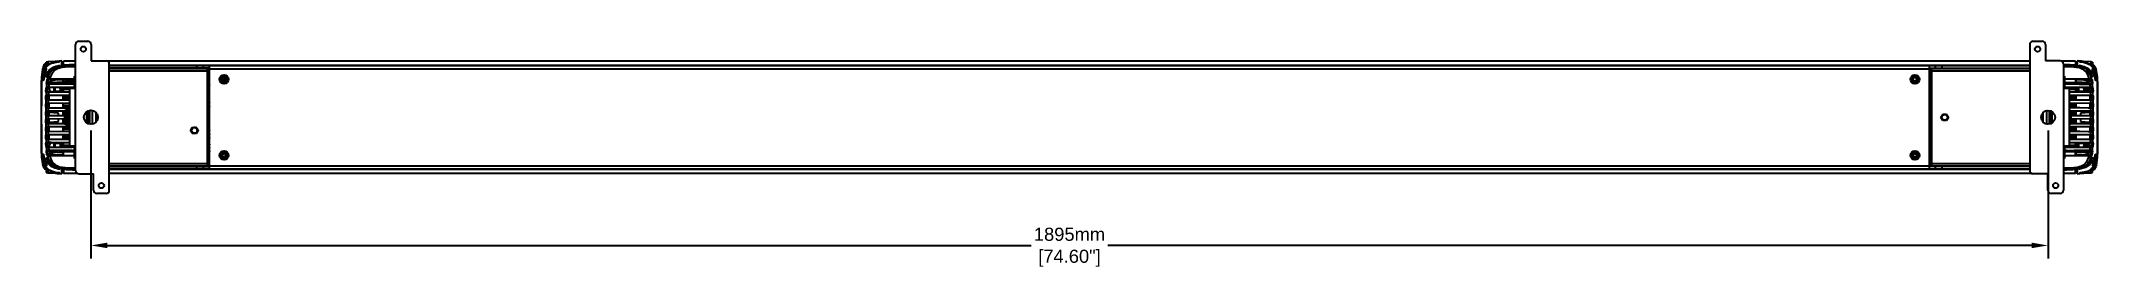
# Model space of a CAD drawing. Header units: inches. Extents: x 2.5 to 102.3, y 2 to 82.2.
# Drawn here: x 2.5 to 80.9, y 36.5 to 45.1 of the extents above; entities that cross this region are included whole.
import ezdxf

# ---------------------------------------------------------------- set-up
doc = ezdxf.new("R2010")
doc.units = ezdxf.units.IN
doc.header["$MEASUREMENT"] = 0
doc.layers.add('DIM', color=1, linetype='Continuous')
doc.styles.add('Arial', font='arial.ttf')
doc.dimstyles.new('ETC EU Metric & ANSI.50 Stacked', dxfattribs={"dimscale": 2.666667, "dimtxt": 0.5, "dimasz": 0.625, "dimexe": 0.5, "dimexo": 0.5, "dimgap": 0.166667, "dimtad": 0, "dimtih": 1, "dimtoh": 1, "dimdec": 0, "dimlfac": 25.4, "dimzin": 4, "dimdsep": 46, "dimtxsty": 'Arial', "dimcen": 0.25, "dimadec": 0, "dimazin": 0, "dimtfac": 0.75, "dimtdec": 0, "dimtofl": 0, "dimtmove": 0, "dimatfit": 3, "dimfxl": 1, "dimtolj": 1, "dimtzin": 0, "dimarcsym": 0})

msp = doc.modelspace()

# ---------------------------------------------------------------- blocks, each defined once
blk = doc.blocks.new('*D2')
at = {"layer": 'Defpoints', "color": 0, "transparency": 16777216}
for p in [(4.416, 42.213), (79.021, 42.213), (79.021, 37.333)]:
    blk.add_point(p, dxfattribs=at)
at = {"layer": 'DIM', "color": 0, "lineweight": -2, "transparency": 16777216}
for p, q in [((4.416, 41.713), (4.416, 36.833)), ((79.021, 41.713), (79.021, 36.833)), ((5.041, 37.333), (40.253, 37.333)), ((78.396, 37.333), (43.183, 37.333))]:
    blk.add_line(p, q, dxfattribs=at)
at = {"layer": 'DIM', "color": 0, "transparency": 16777216}
for points in [[(5.041, 37.438), (5.041, 37.229), (4.416, 37.333)], [(78.396, 37.438), (78.396, 37.229), (79.021, 37.333)]]:
    blk.add_solid(points, dxfattribs=at)
at = {"layer": 'DIM', "color": 0, "transparency": 16777216, "char_height": 0.5, "attachment_point": 5, "style": 'Arial'}
for s, insert in [('\\A1;1895mm', (41.718, 37.755)), ('\\A1;[74.60"]', (41.718, 36.846))]:
    blk.add_mtext(s, dxfattribs=dict(at, insert=insert))

# ---------------------------------------------------------------- dimensions: what is measured, and where the dimension line sits
at = {"layer": 'DIM'}
dim = msp.add_linear_dim(base=(79.021, 37.333), p1=(4.416, 42.213), p2=(79.021, 42.213), dimstyle='ETC EU Metric & ANSI.50 Stacked', override={"dimpost": 'mm\\X'}, dxfattribs=at)
dim.commit()
dim.dimension.update_dxf_attribs({"geometry": '*D2', "text_midpoint": (41.718, 37.333)})

# ---------------------------------------------------------------- linework, layer by layer
for p, q in [((3.827, 40.188), (3.827, 44.988)), ((3.952, 45.113), (4.302, 45.113)), ((4.427, 44.988), (4.427, 44.363)), ((78.321, 44.988), (78.321, 40.188)), ((78.446, 45.113), (78.796, 45.113)), ((78.921, 44.988), (78.921, 44.363)), ((2.593, 44.098), (2.585, 44.086)), ((2.59, 44.125), (2.591, 44.125)), ((2.591, 44.099), (2.59, 44.099)), ((2.59, 44.059), (2.604, 44.059)), ((2.594, 44.032), (2.59, 44.032)), ((2.59, 44.031), (2.594, 44.031)), ((2.591, 44.128), (2.591, 44.128)), ((2.604, 44.061), (2.591, 44.06)), ((2.604, 44.059), (2.591, 44.057)), ((2.604, 44.169), (2.604, 44.171)), ((2.604, 44.057), (2.604, 44.093)), ((2.604, 43.985), (2.604, 43.986)), ((2.639, 44.008), (2.639, 44.227)), ((2.685, 44.235), (2.656, 44.235)), ((2.656, 44.046), (2.656, 44.235)), ((2.685, 44.087), (2.685, 44.235)), ((2.707, 44.236), (2.699, 44.23)), ((2.767, 44.31), (2.707, 44.31)), ((2.707, 44.119), (2.707, 44.31)), ((2.707, 44.19), (2.767, 44.19)), ((2.767, 44.184), (2.707, 44.184)), ((2.767, 44.173), (2.767, 44.316)), ((2.774, 44.206), (2.774, 44.203)), ((3.205, 44.333), (2.776, 44.326)), ((2.776, 44.326), (2.776, 44.211)), ((2.776, 44.211), (2.851, 44.248)), ((2.849, 44.241), (2.849, 44.24)), ((2.849, 44.238), (2.849, 44.236)), ((3.303, 44.36), (3.211, 44.354)), ((3.303, 44.187), (3.303, 44.36)), ((3.353, 44.194), (3.303, 44.187)), ((3.353, 44.194), (3.353, 44.313)), ((3.827, 44.356), (3.368, 44.356)), ((3.368, 44.193), (3.368, 44.356)), ((4.427, 44.363), (4.991, 44.363)), ((78.321, 44.356), (5.031, 44.356)), ((5.116, 39.438), (5.116, 44.238)), ((5.116, 44.193), (78.321, 44.193)), ((78.321, 44.183), (5.116, 44.183)), ((78.321, 44.178), (5.116, 44.178)), ((8.93, 44.088), (5.116, 44.088)), ((5.116, 44.081), (5.118, 44.081)), ((5.118, 44.071), (5.116, 44.071)), ((5.116, 44.07), (8.849, 44.07)), ((8.88, 43.976), (5.116, 43.976)), ((5.118, 44.07), (5.118, 44.088)), ((5.181, 44.07), (5.181, 44.088)), ((5.181, 44.081), (5.218, 44.081)), ((5.218, 44.071), (5.181, 44.071)), ((5.218, 44.07), (5.218, 44.082)), ((5.218, 44.082), (6.6, 44.082)), ((6.6, 44.182), (6.6, 44.178)), ((6.718, 44.182), (6.6, 44.182)), ((6.6, 44.088), (6.6, 44.07)), ((6.718, 44.178), (6.718, 44.182)), ((6.718, 44.07), (6.718, 44.088)), ((6.718, 44.082), (7, 44.082)), ((7, 44.182), (7, 44.178)), ((7.118, 44.182), (7, 44.182)), ((7, 44.088), (7, 44.07)), ((7.118, 44.178), (7.118, 44.182)), ((7.118, 44.07), (7.118, 44.088)), ((7.118, 44.082), (7.319, 44.082)), ((7.319, 44.088), (7.319, 44.07)), ((8.459, 44.088), (8.459, 44.178)), ((8.5, 44.07), (8.5, 44.088)), ((8.5, 44.082), (8.7, 44.082)), ((8.7, 44.182), (8.7, 44.178)), ((8.818, 44.182), (8.7, 44.182)), ((8.7, 44.088), (8.7, 44.07)), ((8.705, 44.088), (8.705, 44.178)), ((8.818, 44.178), (8.818, 44.182)), ((8.818, 44.07), (8.818, 44.088)), ((8.818, 44.082), (8.933, 44.082)), ((8.849, 44.07), (8.849, 40.355)), ((8.88, 44.053), (8.849, 44.053)), ((8.88, 44.03), (8.849, 44.03)), ((8.88, 44.07), (8.88, 40.355)), ((8.933, 44.07), (8.88, 44.07)), ((8.933, 40.25), (8.933, 44.176)), ((8.933, 44.056), (74.503, 44.056)), ((9.5, 44.182), (9.5, 44.178)), ((9.618, 44.182), (9.5, 44.182)), ((9.618, 44.178), (9.618, 44.182)), ((74.503, 40.25), (74.503, 44.176)), ((74.503, 44.07), (74.557, 44.07)), ((74.504, 44.082), (78.218, 44.082)), ((74.507, 44.088), (78.321, 44.088)), ((74.557, 40.355), (74.557, 44.07)), ((74.587, 44.048), (74.557, 44.048)), ((74.578, 44.01), (74.557, 44.01)), ((78.321, 43.976), (74.557, 43.976)), ((74.587, 44.023), (74.578, 44.023)), ((74.578, 44.023), (74.578, 43.976)), ((74.587, 40.355), (74.587, 44.07)), ((74.587, 44.07), (78.321, 44.07)), ((74.731, 44.088), (74.731, 44.178)), ((74.978, 44.088), (74.978, 44.178)), ((78.218, 44.082), (78.218, 44.07)), ((78.218, 44.081), (78.321, 44.081)), ((78.255, 44.071), (78.218, 44.071)), ((78.255, 44.075), (78.318, 44.075)), ((78.255, 44.07), (78.255, 44.075)), ((78.318, 44.075), (78.318, 44.07)), ((78.321, 44.071), (78.318, 44.071)), ((79.485, 44.363), (78.921, 44.363)), ((80.068, 44.356), (79.525, 44.356)), ((79.61, 44.238), (79.61, 39.438)), ((80.068, 44.356), (80.068, 44.193)), ((80.083, 44.312), (80.083, 44.194)), ((80.133, 44.189), (80.083, 44.195)), ((80.133, 44.194), (80.09, 44.194)), ((80.133, 44.36), (80.133, 44.189)), ((80.187, 44.356), (80.133, 44.36)), ((80.66, 44.326), (80.227, 44.333)), ((80.66, 44.203), (80.66, 44.326)), ((80.67, 44.316), (80.67, 44.168)), ((80.72, 44.31), (80.67, 44.31)), ((80.72, 44.192), (80.67, 44.192)), ((80.72, 44.152), (80.69, 44.152)), ((80.73, 44.181), (80.717, 44.191)), ((80.72, 44.31), (80.72, 44.121)), ((80.72, 44.16), (80.73, 44.16)), ((80.73, 44.14), (80.72, 44.14)), ((80.72, 44.134), (80.73, 44.133)), ((80.73, 44.107), (80.73, 44.181)), ((80.741, 44.166), (80.741, 44.081)), ((80.759, 44.146), (80.759, 44.067)), ((80.777, 44.1), (80.777, 44.035)), ((2.701, 43.197), (2.707, 43.327)), ((2.717, 43.327), (2.711, 43.197)), ((2.732, 43.197), (2.711, 43.197)), ((2.712, 43.174), (2.727, 43.174)), ((2.738, 43.327), (2.717, 43.327)), ((2.717, 43.164), (2.717, 43.164)), ((2.717, 43.063), (2.72, 43.164)), ((2.737, 43.465), (2.72, 43.465)), ((2.721, 43.497), (2.743, 43.647)), ((2.737, 43.352), (2.721, 43.352)), ((2.727, 43.364), (2.727, 43.363)), ((2.727, 43.174), (2.748, 43.174)), ((2.727, 43.173), (2.73, 43.173)), ((2.729, 43.474), (2.746, 43.474)), ((2.752, 43.646), (2.73, 43.496)), ((2.752, 43.496), (2.73, 43.496)), ((2.738, 43.327), (2.732, 43.197)), ((2.737, 43.465), (2.736, 43.464)), ((2.74, 43.353), (2.737, 43.353)), ((2.757, 43.352), (2.737, 43.352)), ((2.746, 43.474), (2.768, 43.475)), ((2.746, 43.473), (2.749, 43.473)), ((2.748, 43.174), (2.757, 43.352)), ((2.774, 43.646), (2.752, 43.496)), ((2.774, 43.646), (2.752, 43.646)), ((2.782, 43.67), (2.763, 43.671)), ((2.768, 43.475), (2.8, 43.67)), ((2.773, 43.685), (2.772, 43.683)), ((2.785, 43.672), (2.782, 43.672)), ((2.8, 43.67), (2.782, 43.67)), ((2.795, 43.164), (2.793, 43.062)), ((3.616, 43.181), (2.796, 43.174)), ((3.716, 43.482), (2.815, 43.474)), ((2.827, 43.352), (2.818, 43.174)), ((2.873, 43.671), (2.838, 43.474)), ((2.858, 43.537), (3.353, 43.563)), ((2.87, 43.657), (3.106, 43.669)), ((2.968, 43.213), (3.368, 43.213)), ((3.051, 43.547), (3.001, 43.475)), ((3.005, 43.475), (3.055, 43.547)), ((3.28, 43.188), (3.018, 43.188)), ((3.074, 43.548), (3.023, 43.475)), ((3.04, 43.641), (3.353, 43.657)), ((3.353, 43.647), (3.04, 43.631)), ((3.077, 43.476), (3.13, 43.551)), ((3.149, 43.552), (3.096, 43.476)), ((3.099, 43.476), (3.153, 43.552)), ((3.212, 43.555), (3.241, 43.477)), ((3.244, 43.477), (3.216, 43.556)), ((3.231, 43.556), (3.26, 43.478)), ((3.306, 43.478), (3.277, 43.559)), ((3.288, 43.178), (3.28, 43.188)), ((3.288, 43.348), (3.337, 43.213)), ((3.34, 43.213), (3.291, 43.348)), ((3.292, 43.56), (3.322, 43.478)), ((3.325, 43.478), (3.296, 43.56)), ((3.307, 43.348), (3.356, 43.213)), ((3.353, 43.563), (3.353, 43.667)), ((3.363, 43.188), (3.355, 43.179)), ((3.368, 43.188), (3.363, 43.188)), ((3.368, 43.533), (3.368, 43.667)), ((3.368, 43.503), (3.374, 43.503)), ((3.368, 43.487), (3.368, 43.503)), ((3.388, 43.48), (3.368, 43.487)), ((3.368, 43.179), (3.368, 43.289)), ((3.368, 43.289), (3.616, 43.289)), ((3.616, 43.269), (3.368, 43.269)), ((3.374, 43.502), (3.394, 43.495)), ((3.376, 43.501), (3.374, 43.502)), ((3.388, 43.495), (3.376, 43.501)), ((3.389, 43.483), (3.38, 43.483)), ((3.39, 43.495), (3.388, 43.495)), ((3.393, 43.493), (3.39, 43.495)), ((3.39, 43.495), (3.39, 43.495)), ((3.423, 43.542), (3.403, 43.55)), ((3.765, 43.483), (3.417, 43.483)), ((3.427, 43.503), (3.754, 43.503)), ((3.429, 43.555), (3.434, 43.555)), ((3.433, 43.553), (3.429, 43.555)), ((3.466, 43.305), (3.616, 43.305)), ((3.499, 43.533), (3.674, 43.533)), ((3.593, 43.622), (3.587, 43.622)), ((3.616, 41.108), (3.616, 43.318)), ((3.616, 43.318), (3.827, 43.318)), ((3.716, 43.482), (3.795, 43.482)), ((3.717, 43.318), (3.731, 43.343)), ((3.762, 43.318), (3.764, 43.322)), ((3.764, 43.322), (3.768, 43.322)), ((3.777, 43.343), (3.767, 43.318)), ((3.776, 43.328), (3.77, 43.318)), ((3.78, 43.344), (3.776, 43.328)), ((3.787, 43.503), (3.795, 43.503)), ((3.827, 43.778), (3.795, 43.778)), ((3.795, 43.318), (3.795, 43.778)), ((3.827, 43.754), (3.795, 43.754)), ((3.827, 43.713), (3.795, 43.713)), ((9.386, 43.672), (9.388, 43.671)), ((9.388, 43.671), (9.386, 43.67)), ((9.386, 43.657), (9.388, 43.656)), ((9.388, 43.655), (9.386, 43.654)), ((9.39, 43.686), (9.388, 43.685)), ((9.388, 43.641), (9.39, 43.641)), ((9.389, 43.688), (9.39, 43.686)), ((9.39, 43.64), (9.389, 43.639)), ((9.392, 43.626), (9.394, 43.626)), ((9.394, 43.701), (9.393, 43.7)), ((9.394, 43.626), (9.393, 43.624)), ((9.394, 43.703), (9.395, 43.701)), ((9.401, 43.714), (9.399, 43.714)), ((9.399, 43.612), (9.401, 43.612)), ((9.4, 43.717), (9.401, 43.715)), ((9.401, 43.612), (9.4, 43.61)), ((9.407, 43.599), (9.409, 43.599)), ((9.409, 43.727), (9.408, 43.727)), ((9.409, 43.729), (9.41, 43.728)), ((9.409, 43.599), (9.409, 43.597)), ((9.417, 43.587), (9.419, 43.588)), ((9.42, 43.739), (9.418, 43.739)), ((9.419, 43.587), (9.419, 43.586)), ((9.42, 43.741), (9.42, 43.739)), ((9.429, 43.577), (9.431, 43.578)), ((9.431, 43.748), (9.43, 43.749)), ((9.431, 43.578), (9.431, 43.576)), ((9.432, 43.751), (9.432, 43.749)), ((9.433, 43.695), (9.552, 43.695)), ((9.442, 43.569), (9.444, 43.57)), ((9.445, 43.756), (9.443, 43.757)), ((9.444, 43.57), (9.444, 43.568)), ((9.445, 43.758), (9.445, 43.757)), ((9.456, 43.563), (9.458, 43.564)), ((9.459, 43.762), (9.457, 43.763)), ((9.458, 43.564), (9.459, 43.562)), ((9.46, 43.764), (9.459, 43.762)), ((9.471, 43.558), (9.473, 43.56)), ((9.474, 43.766), (9.472, 43.767)), ((9.473, 43.56), (9.474, 43.558)), ((9.475, 43.768), (9.474, 43.766)), ((9.487, 43.557), (9.488, 43.558)), ((9.489, 43.768), (9.488, 43.769)), ((9.488, 43.558), (9.489, 43.556)), ((9.49, 43.769), (9.489, 43.768)), ((9.502, 43.695), (9.502, 43.596)), ((9.502, 43.557), (9.503, 43.558)), ((9.504, 43.767), (9.503, 43.769)), ((9.504, 43.559), (9.505, 43.557)), ((9.506, 43.769), (9.505, 43.767)), ((9.518, 43.559), (9.518, 43.561)), ((9.519, 43.764), (9.519, 43.766)), ((9.519, 43.561), (9.52, 43.56)), ((9.521, 43.765), (9.52, 43.764)), ((9.532, 43.564), (9.533, 43.566)), ((9.534, 43.759), (9.533, 43.761)), ((9.533, 43.566), (9.535, 43.565)), ((9.536, 43.76), (9.534, 43.759)), ((9.546, 43.571), (9.547, 43.573)), ((9.547, 43.752), (9.547, 43.754)), ((9.547, 43.573), (9.549, 43.572)), ((9.549, 43.753), (9.548, 43.752)), ((9.559, 43.58), (9.559, 43.582)), ((9.559, 43.582), (9.561, 43.582)), ((9.56, 43.743), (9.56, 43.745)), ((9.562, 43.744), (9.56, 43.743)), ((9.571, 43.591), (9.57, 43.592)), ((9.571, 43.733), (9.571, 43.735)), ((9.573, 43.733), (9.571, 43.732)), ((9.571, 43.593), (9.572, 43.592)), ((9.58, 43.721), (9.581, 43.722)), ((9.582, 43.72), (9.58, 43.72)), ((9.58, 43.605), (9.582, 43.605)), ((9.58, 43.603), (9.58, 43.604)), ((9.587, 43.618), (9.589, 43.618)), ((9.588, 43.616), (9.587, 43.618)), ((9.588, 43.707), (9.589, 43.709)), ((9.59, 43.707), (9.588, 43.707)), ((9.593, 43.693), (9.594, 43.694)), ((9.595, 43.692), (9.593, 43.692)), ((9.593, 43.632), (9.595, 43.633)), ((9.594, 43.631), (9.593, 43.632)), ((9.596, 43.678), (9.598, 43.679)), ((9.598, 43.677), (9.596, 43.677)), ((9.596, 43.647), (9.598, 43.648)), ((9.598, 43.646), (9.596, 43.647)), ((9.597, 43.663), (9.599, 43.664)), ((9.599, 43.661), (9.597, 43.662)), ((73.838, 43.665), (73.839, 43.664)), ((73.839, 43.664), (73.838, 43.663)), ((73.839, 43.681), (73.841, 43.679)), ((73.841, 43.679), (73.839, 43.678)), ((73.839, 43.65), (73.84, 43.649)), ((73.84, 43.648), (73.839, 43.647)), ((73.844, 43.694), (73.842, 43.693)), ((73.842, 43.634), (73.844, 43.634)), ((73.843, 43.696), (73.844, 43.694)), ((73.844, 43.633), (73.843, 43.632)), ((73.847, 43.62), (73.849, 43.62)), ((73.85, 43.708), (73.848, 43.708)), ((73.849, 43.619), (73.848, 43.617)), ((73.854, 43.606), (73.856, 43.606)), ((73.857, 43.721), (73.855, 43.721)), ((73.856, 43.606), (73.856, 43.604)), ((73.857, 43.724), (73.858, 43.722)), ((73.864, 43.594), (73.865, 43.594)), ((73.867, 43.734), (73.865, 43.734)), ((73.866, 43.593), (73.865, 43.592)), ((73.867, 43.736), (73.867, 43.734)), ((73.875, 43.583), (73.876, 43.583)), ((73.878, 43.744), (73.876, 43.745)), ((73.877, 43.583), (73.876, 43.581)), ((73.878, 43.746), (73.878, 43.744)), ((73.887, 43.573), (73.889, 43.574)), ((73.89, 43.753), (73.889, 43.754)), ((73.889, 43.574), (73.889, 43.572)), ((73.891, 43.755), (73.891, 43.753)), ((73.901, 43.566), (73.902, 43.567)), ((73.904, 43.76), (73.903, 43.761)), ((73.903, 43.567), (73.903, 43.565)), ((73.905, 43.762), (73.905, 43.76)), ((73.915, 43.56), (73.917, 43.562)), ((73.919, 43.765), (73.917, 43.766)), ((73.917, 43.562), (73.918, 43.56)), ((73.92, 43.766), (73.919, 43.765)), ((73.93, 43.557), (73.932, 43.559)), ((73.932, 43.559), (73.933, 43.557)), ((73.934, 43.767), (73.933, 43.769)), ((73.935, 43.769), (73.934, 43.767)), ((73.946, 43.556), (73.947, 43.558)), ((73.947, 43.558), (73.949, 43.556)), ((73.949, 43.768), (73.948, 43.769)), ((73.951, 43.769), (73.95, 43.768)), ((73.961, 43.558), (73.962, 43.559)), ((73.963, 43.56), (73.964, 43.558)), ((73.964, 43.766), (73.964, 43.768)), ((73.966, 43.767), (73.965, 43.766)), ((73.977, 43.561), (73.977, 43.563)), ((73.978, 43.563), (73.979, 43.562)), ((73.979, 43.762), (73.979, 43.764)), ((73.981, 43.763), (73.98, 43.762)), ((73.991, 43.567), (73.991, 43.569)), ((73.992, 43.569), (73.993, 43.568)), ((73.993, 43.756), (73.993, 43.758)), ((73.995, 43.757), (73.994, 43.756)), ((74.004, 43.575), (74.004, 43.577)), ((74.005, 43.577), (74.007, 43.576)), ((74.006, 43.748), (74.006, 43.75)), ((74.008, 43.748), (74.007, 43.748)), ((74.017, 43.585), (74.016, 43.586)), ((74.017, 43.587), (74.019, 43.586)), ((74.018, 43.738), (74.018, 43.74)), ((74.02, 43.738), (74.018, 43.738)), ((74.027, 43.598), (74.029, 43.598)), ((74.027, 43.596), (74.027, 43.598)), ((74.028, 43.726), (74.029, 43.728)), ((74.03, 43.726), (74.028, 43.726)), ((74.036, 43.609), (74.035, 43.61)), ((74.036, 43.714), (74.037, 43.715)), ((74.036, 43.611), (74.037, 43.611)), ((74.038, 43.713), (74.037, 43.713)), ((74.042, 43.625), (74.044, 43.625)), ((74.043, 43.623), (74.042, 43.624)), ((74.043, 43.7), (74.044, 43.701)), ((74.045, 43.699), (74.043, 43.699)), ((74.047, 43.685), (74.048, 43.686)), ((74.049, 43.684), (74.047, 43.684)), ((74.047, 43.639), (74.048, 43.64)), ((74.048, 43.637), (74.047, 43.639)), ((74.049, 43.67), (74.051, 43.671)), ((74.051, 43.668), (74.049, 43.669)), ((74.049, 43.654), (74.051, 43.655)), ((74.05, 43.653), (74.049, 43.654)), ((79.641, 43.778), (79.61, 43.778)), ((79.641, 43.754), (79.61, 43.754)), ((79.641, 43.713), (79.61, 43.713)), ((79.61, 43.318), (79.821, 43.318)), ((79.641, 43.778), (79.641, 43.318)), ((80.591, 43.672), (79.641, 43.663)), ((79.641, 43.533), (80.068, 43.533)), ((79.641, 43.503), (80.068, 43.503)), ((79.724, 43.482), (79.641, 43.483)), ((80.068, 43.483), (79.641, 43.483)), ((79.724, 43.482), (80.309, 43.477)), ((79.821, 43.318), (79.821, 41.108)), ((79.821, 43.305), (80.068, 43.305)), ((79.821, 43.289), (80.068, 43.289)), ((80.068, 43.269), (79.821, 43.269)), ((79.821, 43.181), (80.327, 43.177)), ((80.068, 43.667), (80.068, 43.479)), ((80.068, 43.347), (80.068, 43.179)), ((80.083, 43.347), (80.068, 43.307)), ((80.068, 43.213), (80.468, 43.213)), ((80.074, 43.188), (80.068, 43.188)), ((80.082, 43.179), (80.074, 43.188)), ((80.081, 43.213), (80.13, 43.347)), ((80.083, 43.667), (80.083, 43.563)), ((80.083, 43.657), (80.397, 43.641)), ((80.397, 43.631), (80.083, 43.647)), ((80.083, 43.563), (80.579, 43.537)), ((80.146, 43.348), (80.097, 43.213)), ((80.149, 43.348), (80.1, 43.213)), ((80.111, 43.478), (80.141, 43.56)), ((80.115, 43.478), (80.144, 43.56)), ((80.16, 43.559), (80.131, 43.478)), ((80.157, 43.188), (80.148, 43.178)), ((80.418, 43.188), (80.157, 43.188)), ((80.177, 43.478), (80.206, 43.556)), ((80.221, 43.556), (80.193, 43.478)), ((80.225, 43.555), (80.196, 43.478)), ((80.337, 43.477), (80.284, 43.552)), ((80.341, 43.477), (80.288, 43.552)), ((80.307, 43.551), (80.359, 43.476)), ((80.625, 43.474), (80.309, 43.477)), ((80.642, 43.174), (80.327, 43.177)), ((80.331, 43.669), (80.572, 43.657)), ((80.413, 43.476), (80.362, 43.548)), ((80.381, 43.547), (80.431, 43.476)), ((80.385, 43.547), (80.435, 43.476)), ((80.54, 43.186), (80.426, 43.35)), ((80.543, 43.188), (80.43, 43.35)), ((80.448, 43.35), (80.554, 43.198)), ((80.468, 43.213), (80.468, 43.175)), ((80.584, 43.232), (80.501, 43.351)), ((80.519, 43.351), (80.593, 43.245)), ((80.523, 43.351), (80.595, 43.248)), ((80.601, 43.474), (80.57, 43.671)), ((80.62, 43.174), (80.612, 43.352)), ((80.66, 43.671), (80.642, 43.67)), ((80.642, 43.67), (80.672, 43.475)), ((80.645, 43.062), (80.642, 43.164)), ((80.66, 43.672), (80.657, 43.672)), ((80.678, 43.671), (80.66, 43.671)), ((80.688, 43.497), (80.667, 43.646)), ((80.667, 43.646), (80.688, 43.646)), ((80.67, 43.683), (80.67, 43.684)), ((80.672, 43.475), (80.693, 43.474)), ((80.702, 43.352), (80.682, 43.351)), ((80.682, 43.351), (80.69, 43.174)), ((80.709, 43.497), (80.688, 43.646)), ((80.688, 43.497), (80.709, 43.497)), ((80.69, 43.174), (80.711, 43.174)), ((80.691, 43.473), (80.693, 43.473)), ((80.693, 43.474), (80.71, 43.474)), ((80.698, 43.647), (80.719, 43.497)), ((80.702, 43.352), (80.699, 43.352)), ((80.706, 43.197), (80.701, 43.326)), ((80.701, 43.326), (80.722, 43.326)), ((80.717, 43.352), (80.702, 43.352)), ((80.703, 43.464), (80.703, 43.466)), ((80.72, 43.465), (80.703, 43.466)), ((80.706, 43.197), (80.727, 43.197)), ((80.708, 43.173), (80.711, 43.173)), ((80.712, 43.362), (80.711, 43.363)), ((80.711, 43.174), (80.725, 43.174)), ((80.718, 43.164), (80.72, 43.063)), ((80.72, 43.164), (80.72, 43.164)), ((80.727, 43.197), (80.722, 43.326)), ((80.731, 43.326), (80.736, 43.197)), ((80.779, 43.837), (80.773, 43.858)), ((2.521, 42.445), (2.521, 41.983)), ((2.697, 42.897), (2.698, 43.026)), ((2.697, 42.598), (2.697, 42.727)), ((2.697, 42.298), (2.697, 42.424)), ((2.727, 42.727), (2.706, 42.727)), ((2.706, 42.727), (2.706, 42.598)), ((2.727, 42.598), (2.706, 42.598)), ((2.708, 43.027), (2.707, 42.897)), ((2.727, 42.897), (2.707, 42.897)), ((2.727, 42.424), (2.707, 42.424)), ((2.707, 42.424), (2.707, 42.298)), ((2.728, 43.027), (2.708, 43.027)), ((2.708, 42.874), (2.723, 42.874)), ((2.722, 42.752), (2.708, 42.752)), ((2.708, 42.574), (2.722, 42.574)), ((2.722, 42.452), (2.709, 42.449)), ((2.729, 42.449), (2.709, 42.449)), ((2.725, 43.052), (2.71, 43.052)), ((2.712, 42.763), (2.712, 42.762)), ((2.712, 42.564), (2.712, 42.563)), ((2.713, 42.864), (2.713, 42.863)), ((2.713, 42.463), (2.713, 42.462)), ((2.715, 43.063), (2.715, 43.062)), ((2.715, 42.763), (2.715, 42.863)), ((2.715, 42.463), (2.715, 42.563)), ((2.725, 42.753), (2.722, 42.753)), ((2.743, 42.752), (2.722, 42.752)), ((2.722, 42.574), (2.743, 42.574)), ((2.722, 42.573), (2.725, 42.573)), ((2.725, 42.453), (2.722, 42.453)), ((2.743, 42.451), (2.722, 42.452)), ((2.723, 42.874), (2.743, 42.874)), ((2.723, 42.873), (2.725, 42.873)), ((2.727, 43.052), (2.725, 43.053)), ((2.745, 43.051), (2.725, 43.052)), ((2.728, 43.027), (2.727, 42.897)), ((2.727, 42.727), (2.727, 42.598)), ((2.727, 42.424), (2.727, 42.298)), ((2.743, 42.451), (2.729, 42.449)), ((2.743, 42.874), (2.745, 43.051)), ((2.743, 42.574), (2.743, 42.752)), ((2.743, 42.274), (2.743, 42.451)), ((2.791, 42.864), (2.79, 42.762)), ((2.79, 42.762), (3.616, 42.755)), ((2.79, 42.564), (2.79, 42.462)), ((2.79, 42.462), (3.446, 42.456)), ((2.791, 42.874), (3.616, 42.881)), ((3.616, 42.745), (2.791, 42.752)), ((2.791, 42.574), (3.47, 42.58)), ((3.411, 42.447), (2.791, 42.452)), ((3.616, 43.045), (2.793, 43.052)), ((2.815, 43.052), (2.813, 42.874)), ((2.813, 42.752), (2.813, 42.574)), ((2.813, 42.452), (2.813, 42.274)), ((3.178, 42.373), (2.813, 42.392)), ((3.178, 42.277), (3.178, 42.373)), ((3.353, 42.879), (3.353, 43.047)), ((3.353, 42.579), (3.353, 42.747)), ((3.353, 42.279), (3.353, 42.447)), ((3.368, 42.879), (3.368, 43.047)), ((3.368, 42.986), (3.616, 42.986)), ((3.368, 42.966), (3.616, 42.966)), ((3.616, 42.946), (3.368, 42.946)), ((3.368, 42.882), (3.616, 42.882)), ((3.368, 42.58), (3.368, 42.747)), ((3.368, 42.68), (3.616, 42.68)), ((3.616, 42.66), (3.368, 42.66)), ((3.368, 42.615), (3.616, 42.615)), ((3.616, 42.595), (3.368, 42.595)), ((3.368, 42.279), (3.368, 42.446)), ((3.368, 42.414), (3.411, 42.414)), ((3.411, 42.394), (3.368, 42.394)), ((3.368, 42.349), (3.411, 42.349)), ((3.473, 42.456), (3.411, 42.456)), ((3.411, 42.456), (3.411, 41.969)), ((3.543, 42.58), (3.473, 42.58)), ((3.473, 42.58), (3.473, 41.845)), ((3.54, 42.58), (3.616, 42.581)), ((3.543, 42.58), (3.543, 41.845)), ((3.616, 42.571), (3.543, 42.571)), ((3.543, 42.456), (3.548, 42.456)), ((3.616, 42.464), (3.563, 42.463)), ((3.563, 42.463), (3.563, 41.963)), ((4.253, 42.423), (4.253, 42.003)), ((4.26, 42.428), (4.26, 41.998)), ((4.286, 41.981), (4.286, 42.445)), ((4.357, 42.45), (4.297, 42.45)), ((4.357, 41.975), (4.357, 42.45)), ((4.359, 42.472), (4.359, 41.954)), ((4.457, 42.45), (4.457, 41.975)), ((4.6, 42.405), (4.6, 42.021)), ((74.934, 42.213), (75.006, 42.338)), ((75.006, 42.338), (75.15, 42.338)), ((75.15, 42.338), (75.223, 42.213)), ((78.837, 42.021), (78.837, 42.405)), ((78.979, 41.975), (78.979, 42.45)), ((79.078, 41.954), (79.078, 42.472)), ((79.078, 42.414), (79.08, 42.414)), ((79.08, 42.394), (79.078, 42.394)), ((79.078, 42.349), (79.08, 42.349)), ((79.08, 42.45), (79.08, 41.975)), ((79.139, 42.45), (79.08, 42.45)), ((79.15, 42.445), (79.15, 41.981)), ((79.177, 41.998), (79.177, 42.428)), ((79.183, 42.003), (79.183, 42.423)), ((80.644, 43.052), (79.821, 43.045)), ((79.821, 42.986), (80.068, 42.986)), ((79.821, 42.966), (80.068, 42.966)), ((80.068, 42.946), (79.821, 42.946)), ((79.821, 42.882), (80.068, 42.882)), ((79.821, 42.881), (80.646, 42.874)), ((80.646, 42.752), (79.821, 42.745)), ((79.821, 42.68), (80.068, 42.68)), ((80.068, 42.66), (79.821, 42.66)), ((79.821, 42.615), (80.068, 42.615)), ((80.068, 42.595), (79.821, 42.595)), ((79.821, 42.581), (80.646, 42.574)), ((79.874, 42.463), (79.821, 42.464)), ((79.874, 41.963), (79.874, 42.463)), ((80.646, 42.452), (79.893, 42.445)), ((79.893, 42.443), (79.893, 41.983)), ((79.893, 42.414), (80.068, 42.414)), ((80.068, 42.394), (79.893, 42.394)), ((79.893, 42.349), (80.068, 42.349)), ((80.068, 43.047), (80.068, 42.879)), ((80.068, 42.747), (80.068, 42.58)), ((80.068, 42.446), (80.068, 42.279)), ((80.083, 43.047), (80.083, 42.879)), ((80.083, 42.747), (80.083, 42.579)), ((80.083, 42.447), (80.083, 42.279)), ((80.624, 42.392), (80.258, 42.373)), ((80.258, 42.373), (80.258, 42.279)), ((80.624, 42.874), (80.623, 43.052)), ((80.624, 42.574), (80.624, 42.752)), ((80.624, 42.274), (80.624, 42.452)), ((80.647, 42.762), (80.646, 42.864)), ((80.713, 43.052), (80.693, 43.051)), ((80.693, 43.051), (80.694, 42.874)), ((80.694, 42.874), (80.715, 42.874)), ((80.694, 42.752), (80.694, 42.574)), ((80.715, 42.752), (80.694, 42.752)), ((80.694, 42.574), (80.715, 42.574)), ((80.715, 42.452), (80.694, 42.451)), ((80.694, 42.451), (80.694, 42.274)), ((80.71, 42.897), (80.709, 43.027)), ((80.709, 43.027), (80.73, 43.027)), ((80.709, 42.298), (80.709, 42.427)), ((80.709, 42.427), (80.73, 42.427)), ((80.713, 43.053), (80.71, 43.052)), ((80.71, 42.897), (80.731, 42.897)), ((80.71, 42.598), (80.71, 42.727)), ((80.71, 42.727), (80.731, 42.727)), ((80.71, 42.598), (80.73, 42.598)), ((80.712, 42.873), (80.714, 42.873)), ((80.715, 42.753), (80.712, 42.753)), ((80.712, 42.573), (80.714, 42.573)), ((80.714, 42.453), (80.712, 42.453)), ((80.727, 43.052), (80.713, 43.052)), ((80.715, 42.874), (80.729, 42.874)), ((80.729, 42.752), (80.715, 42.752)), ((80.715, 42.574), (80.728, 42.574)), ((80.728, 42.452), (80.715, 42.452)), ((80.722, 42.863), (80.722, 42.763)), ((80.722, 42.763), (80.725, 42.763)), ((80.723, 43.062), (80.723, 43.063)), ((80.724, 42.863), (80.724, 42.864)), ((80.724, 42.563), (80.724, 42.564)), ((80.724, 42.462), (80.724, 42.463)), ((80.725, 42.762), (80.725, 42.763)), ((80.725, 42.762), (80.738, 42.762)), ((80.731, 42.897), (80.73, 43.027)), ((80.73, 42.298), (80.73, 42.427)), ((80.73, 42.598), (80.731, 42.727)), ((80.74, 43.026), (80.74, 42.897)), ((80.74, 42.727), (80.74, 42.598)), ((80.74, 42.427), (80.74, 42.298)), ((80.916, 41.977), (80.916, 42.439)), ((2.696, 41.699), (2.697, 41.828)), ((2.697, 41.999), (2.697, 42.128)), ((2.712, 41.664), (2.698, 41.664)), ((2.699, 42.162), (2.713, 42.162)), ((2.727, 41.828), (2.706, 41.828)), ((2.706, 41.828), (2.706, 41.699)), ((2.727, 41.699), (2.706, 41.699)), ((2.727, 42.298), (2.707, 42.298)), ((2.727, 42.128), (2.707, 42.128)), ((2.707, 42.128), (2.707, 41.998)), ((2.727, 41.998), (2.707, 41.998)), ((2.722, 41.852), (2.708, 41.852)), ((2.708, 41.674), (2.722, 41.674)), ((2.709, 42.274), (2.722, 42.274)), ((2.722, 42.152), (2.709, 42.152)), ((2.709, 41.974), (2.722, 41.974)), ((2.712, 41.964), (2.712, 41.963)), ((2.712, 41.863), (2.712, 41.862)), ((2.712, 41.664), (2.712, 41.663)), ((2.713, 42.264), (2.713, 42.263)), ((2.713, 42.163), (2.713, 42.162)), ((2.713, 41.563), (2.713, 41.562)), ((2.715, 42.163), (2.715, 42.263)), ((2.715, 41.562), (2.715, 41.663)), ((2.722, 42.274), (2.743, 42.274)), ((2.722, 42.273), (2.725, 42.273)), ((2.725, 42.153), (2.722, 42.153)), ((2.743, 42.151), (2.722, 42.152)), ((2.722, 41.974), (2.743, 41.974)), ((2.722, 41.973), (2.725, 41.973)), ((2.725, 41.853), (2.722, 41.853)), ((2.742, 41.851), (2.722, 41.852)), ((2.722, 41.674), (2.742, 41.674)), ((2.722, 41.673), (2.725, 41.673)), ((2.727, 42.128), (2.727, 41.998)), ((2.727, 41.828), (2.727, 41.699)), ((2.742, 41.674), (2.742, 41.851)), ((2.743, 41.974), (2.743, 42.151)), ((3.616, 41.671), (2.79, 41.664)), ((2.79, 41.664), (2.791, 41.562)), ((2.791, 42.274), (3.411, 42.279)), ((3.411, 42.269), (2.791, 42.264)), ((2.791, 42.264), (2.791, 42.162)), ((2.791, 42.162), (3.411, 42.157)), ((3.411, 42.147), (2.791, 42.152)), ((2.791, 41.974), (3.411, 41.979)), ((3.47, 41.846), (2.791, 41.852)), ((2.791, 41.674), (3.616, 41.681)), ((2.813, 42.152), (2.813, 41.974)), ((2.813, 42.034), (3.178, 42.053)), ((2.813, 41.852), (2.813, 41.674)), ((3.178, 42.053), (3.178, 42.147)), ((3.353, 41.979), (3.353, 42.147)), ((3.353, 41.679), (3.353, 41.847)), ((3.411, 42.329), (3.368, 42.329)), ((3.368, 41.98), (3.368, 42.147)), ((3.368, 42.097), (3.411, 42.097)), ((3.411, 42.077), (3.368, 42.077)), ((3.368, 42.032), (3.411, 42.032)), ((3.411, 42.012), (3.368, 42.012)), ((3.368, 41.679), (3.368, 41.846)), ((3.368, 41.83), (3.616, 41.83)), ((3.616, 41.81), (3.368, 41.81)), ((3.368, 41.765), (3.616, 41.765)), ((3.616, 41.745), (3.368, 41.745)), ((3.473, 41.978), (3.411, 41.978)), ((3.473, 41.971), (3.411, 41.971)), ((3.411, 41.969), (3.473, 41.969)), ((3.473, 41.845), (3.543, 41.845)), ((3.616, 41.845), (3.54, 41.845)), ((3.548, 41.97), (3.543, 41.97)), ((3.543, 41.855), (3.616, 41.855)), ((3.563, 41.963), (3.616, 41.962)), ((4.297, 41.975), (4.357, 41.975)), ((4.67, 42.291), (4.67, 42.135)), ((8.215, 41.694), (8.271, 41.827)), ((8.303, 41.58), (8.215, 41.694)), ((8.271, 41.827), (8.414, 41.846)), ((8.446, 41.598), (8.303, 41.58)), ((8.414, 41.846), (8.502, 41.732)), ((8.502, 41.732), (8.446, 41.598)), ((75.006, 42.088), (74.934, 42.213)), ((75.15, 42.088), (75.006, 42.088)), ((75.223, 42.213), (75.15, 42.088)), ((78.767, 42.135), (78.767, 42.291)), ((79.08, 42.329), (79.078, 42.329)), ((79.08, 42.249), (79.078, 42.249)), ((79.078, 42.177), (79.08, 42.177)), ((79.078, 42.097), (79.08, 42.097)), ((79.08, 42.077), (79.078, 42.077)), ((79.078, 42.032), (79.08, 42.032)), ((79.08, 42.012), (79.078, 42.012)), ((79.08, 41.975), (79.139, 41.975)), ((79.821, 41.962), (79.874, 41.963)), ((79.821, 41.855), (80.646, 41.862)), ((80.646, 41.852), (79.821, 41.845)), ((79.821, 41.83), (80.068, 41.83)), ((80.068, 41.81), (79.821, 41.81)), ((79.821, 41.765), (80.068, 41.765)), ((80.068, 41.745), (79.821, 41.745)), ((79.821, 41.681), (80.646, 41.674)), ((80.068, 42.329), (79.893, 42.329)), ((79.893, 42.28), (80.646, 42.274)), ((79.893, 42.155), (80.646, 42.162)), ((80.646, 42.152), (79.893, 42.145)), ((79.893, 42.097), (80.068, 42.097)), ((80.068, 42.077), (79.893, 42.077)), ((79.893, 42.032), (80.068, 42.032)), ((80.068, 42.012), (79.893, 42.012)), ((79.893, 41.98), (80.646, 41.974)), ((80.068, 42.147), (80.068, 41.98)), ((80.068, 41.846), (80.068, 41.679)), ((80.083, 42.147), (80.083, 41.979)), ((80.083, 41.847), (80.083, 41.679)), ((80.258, 42.148), (80.258, 42.053)), ((80.258, 42.053), (80.624, 42.034)), ((80.624, 41.974), (80.624, 42.152)), ((80.624, 41.674), (80.624, 41.852)), ((80.646, 42.162), (80.646, 42.264)), ((80.646, 41.862), (80.646, 41.964)), ((80.646, 41.562), (80.646, 41.664)), ((80.694, 42.274), (80.714, 42.274)), ((80.714, 42.152), (80.694, 42.152)), ((80.694, 42.152), (80.694, 41.974)), ((80.694, 41.974), (80.708, 41.977)), ((80.694, 41.974), (80.714, 41.974)), ((80.715, 41.852), (80.694, 41.851)), ((80.694, 41.851), (80.694, 41.674)), ((80.694, 41.674), (80.715, 41.674)), ((80.708, 41.977), (80.728, 41.977)), ((80.709, 42.298), (80.73, 42.298)), ((80.709, 42.002), (80.709, 42.128)), ((80.709, 42.128), (80.73, 42.128)), ((80.709, 42.002), (80.73, 42.002)), ((80.71, 41.699), (80.71, 41.828)), ((80.71, 41.828), (80.73, 41.828)), ((80.71, 41.699), (80.73, 41.699)), ((80.712, 42.273), (80.714, 42.273)), ((80.714, 42.153), (80.712, 42.153)), ((80.712, 41.973), (80.714, 41.973)), ((80.714, 41.853), (80.712, 41.853)), ((80.712, 41.673), (80.714, 41.673)), ((80.714, 42.274), (80.728, 42.274)), ((80.728, 42.152), (80.714, 42.152)), ((80.714, 41.974), (80.728, 41.977)), ((80.728, 41.852), (80.715, 41.852)), ((80.715, 41.674), (80.728, 41.674)), ((80.722, 42.263), (80.722, 42.163)), ((80.722, 41.963), (80.722, 41.863)), ((80.722, 41.663), (80.722, 41.562)), ((80.724, 42.263), (80.724, 42.264)), ((80.724, 42.162), (80.724, 42.163)), ((80.724, 41.963), (80.724, 41.964)), ((80.724, 41.862), (80.724, 41.863)), ((80.724, 41.663), (80.724, 41.664)), ((80.724, 41.562), (80.724, 41.562)), ((80.73, 42.002), (80.73, 42.128)), ((80.73, 41.699), (80.73, 41.828)), ((80.74, 42.128), (80.74, 42.002)), ((80.74, 41.828), (80.74, 41.699)), ((2.697, 41.399), (2.696, 41.529)), ((2.705, 41.1), (2.7, 41.229)), ((2.727, 41.528), (2.706, 41.528)), ((2.706, 41.528), (2.707, 41.399)), ((2.728, 41.399), (2.707, 41.399)), ((2.722, 41.552), (2.708, 41.552)), ((2.71, 41.374), (2.724, 41.374)), ((2.731, 41.229), (2.71, 41.229)), ((2.71, 41.229), (2.715, 41.1)), ((2.726, 41.252), (2.711, 41.252)), ((2.714, 41.364), (2.714, 41.363)), ((2.736, 41.1), (2.715, 41.1)), ((2.716, 41.262), (2.716, 41.261)), ((2.719, 41.262), (2.717, 41.363)), ((2.717, 40.961), (2.734, 40.96)), ((2.739, 40.779), (2.718, 40.929)), ((2.72, 41.074), (2.735, 41.074)), ((2.725, 41.553), (2.722, 41.553)), ((2.743, 41.551), (2.722, 41.552)), ((2.724, 41.374), (2.744, 41.374)), ((2.724, 41.373), (2.726, 41.373)), ((2.725, 41.064), (2.725, 41.063)), ((2.729, 41.252), (2.726, 41.253)), ((2.747, 41.251), (2.726, 41.252)), ((2.727, 41.528), (2.728, 41.399)), ((2.743, 40.951), (2.727, 40.952)), ((2.749, 40.929), (2.728, 40.929)), ((2.728, 40.929), (2.749, 40.78)), ((2.731, 41.229), (2.736, 41.1)), ((2.734, 40.961), (2.734, 40.96)), ((2.735, 41.074), (2.755, 41.075)), ((2.735, 41.073), (2.738, 41.073)), ((2.744, 41.374), (2.743, 41.551)), ((2.746, 40.952), (2.743, 40.952)), ((2.765, 40.951), (2.743, 40.951)), ((2.755, 41.075), (2.747, 41.251)), ((2.749, 40.929), (2.77, 40.78)), ((2.77, 40.78), (2.749, 40.78)), ((2.795, 40.756), (2.765, 40.951)), ((3.616, 41.545), (2.791, 41.552)), ((2.792, 41.363), (2.794, 41.261)), ((2.793, 41.374), (3.616, 41.381)), ((2.795, 41.252), (3.11, 41.249)), ((2.812, 40.952), (3.127, 40.949)), ((2.813, 41.552), (2.814, 41.374)), ((2.817, 41.252), (2.825, 41.074)), ((2.835, 40.952), (2.867, 40.754)), ((3.353, 40.863), (2.858, 40.889)), ((3.106, 40.757), (2.865, 40.769)), ((3.368, 41.213), (2.968, 41.213)), ((3.001, 40.95), (3.051, 40.879)), ((3.055, 40.879), (3.005, 40.95)), ((3.018, 41.238), (3.28, 41.238)), ((3.024, 40.95), (3.074, 40.878)), ((3.04, 40.795), (3.353, 40.779)), ((3.353, 40.769), (3.04, 40.785)), ((3.13, 40.875), (3.077, 40.949)), ((3.096, 40.949), (3.149, 40.874)), ((3.153, 40.873), (3.1, 40.949)), ((3.616, 41.245), (3.11, 41.249)), ((3.713, 40.944), (3.127, 40.949)), ((3.24, 40.948), (3.212, 40.87)), ((3.216, 40.87), (3.244, 40.948)), ((3.26, 40.948), (3.231, 40.869)), ((3.277, 40.867), (3.306, 40.947)), ((3.28, 41.238), (3.288, 41.248)), ((3.337, 41.213), (3.288, 41.078)), ((3.291, 41.078), (3.34, 41.213)), ((3.322, 40.947), (3.292, 40.866)), ((3.296, 40.866), (3.325, 40.947)), ((3.356, 41.213), (3.307, 41.078)), ((3.353, 41.379), (3.353, 41.547)), ((3.353, 40.759), (3.353, 40.863)), ((3.354, 41.079), (3.368, 41.119)), ((3.355, 41.247), (3.363, 41.238)), ((3.363, 41.238), (3.368, 41.238)), ((3.368, 41.547), (3.368, 41.379)), ((3.616, 41.544), (3.368, 41.544)), ((3.368, 41.479), (3.616, 41.479)), ((3.616, 41.459), (3.368, 41.459)), ((3.616, 41.439), (3.368, 41.439)), ((3.368, 41.079), (3.368, 41.247)), ((3.368, 41.157), (3.616, 41.157)), ((3.616, 41.137), (3.368, 41.137)), ((3.616, 41.12), (3.368, 41.12)), ((3.368, 40.759), (3.368, 40.947)), ((3.368, 40.943), (3.795, 40.943)), ((3.795, 40.923), (3.368, 40.923)), ((3.795, 40.893), (3.368, 40.893)), ((3.827, 41.108), (3.616, 41.108)), ((3.713, 40.944), (3.795, 40.943)), ((3.795, 40.648), (3.795, 41.108)), ((8.933, 41.444), (8.932, 41.448)), ((8.933, 41.448), (8.932, 41.448)), ((9.386, 40.772), (9.388, 40.771)), ((9.388, 40.771), (9.386, 40.77)), ((9.39, 40.786), (9.388, 40.785)), ((9.389, 40.788), (9.39, 40.786)), ((9.394, 40.801), (9.393, 40.8)), ((9.394, 40.803), (9.395, 40.801)), ((9.401, 40.814), (9.399, 40.814)), ((9.4, 40.817), (9.401, 40.815)), ((9.409, 40.827), (9.408, 40.827)), ((9.409, 40.829), (9.41, 40.828)), ((9.42, 40.839), (9.418, 40.839)), ((9.42, 40.841), (9.42, 40.839)), ((9.431, 40.848), (9.43, 40.849)), ((9.432, 40.851), (9.432, 40.849)), ((9.445, 40.856), (9.443, 40.857)), ((9.445, 40.858), (9.445, 40.857)), ((9.459, 40.862), (9.457, 40.863)), ((9.46, 40.864), (9.459, 40.862)), ((9.474, 40.866), (9.472, 40.867)), ((9.475, 40.868), (9.474, 40.866)), ((9.489, 40.868), (9.488, 40.869)), ((9.49, 40.869), (9.489, 40.868)), ((9.504, 40.867), (9.503, 40.869)), ((9.506, 40.869), (9.505, 40.867)), ((9.519, 40.864), (9.519, 40.866)), ((9.521, 40.865), (9.52, 40.864)), ((9.534, 40.859), (9.533, 40.861)), ((9.536, 40.86), (9.534, 40.859)), ((9.538, 40.812), (9.538, 40.714)), ((9.547, 40.852), (9.547, 40.854)), ((9.549, 40.853), (9.548, 40.852)), ((9.56, 40.843), (9.56, 40.845)), ((9.562, 40.844), (9.56, 40.843)), ((9.571, 40.833), (9.571, 40.835)), ((9.573, 40.833), (9.571, 40.832)), ((9.58, 40.821), (9.581, 40.822)), ((9.582, 40.82), (9.58, 40.82)), ((9.588, 40.807), (9.589, 40.809)), ((9.59, 40.807), (9.588, 40.807)), ((9.593, 40.793), (9.594, 40.794)), ((9.595, 40.792), (9.593, 40.792)), ((9.596, 40.778), (9.598, 40.779)), ((9.598, 40.777), (9.596, 40.777)), ((73.839, 40.781), (73.841, 40.779)), ((73.841, 40.779), (73.839, 40.778)), ((73.844, 40.794), (73.842, 40.793)), ((73.843, 40.796), (73.844, 40.794)), ((73.85, 40.808), (73.848, 40.808)), ((73.849, 40.81), (73.85, 40.809)), ((73.857, 40.821), (73.855, 40.821)), ((73.857, 40.824), (73.858, 40.822)), ((73.867, 40.834), (73.865, 40.834)), ((73.867, 40.836), (73.867, 40.834)), ((73.878, 40.844), (73.876, 40.845)), ((73.878, 40.846), (73.878, 40.844)), ((73.89, 40.853), (73.889, 40.854)), ((73.891, 40.855), (73.891, 40.853)), ((73.893, 40.719), (73.893, 40.807)), ((73.904, 40.86), (73.903, 40.861)), ((73.905, 40.862), (73.905, 40.86)), ((73.919, 40.865), (73.917, 40.866)), ((73.92, 40.866), (73.919, 40.865)), ((73.934, 40.867), (73.933, 40.869)), ((73.935, 40.869), (73.934, 40.867)), ((73.949, 40.868), (73.948, 40.869)), ((73.951, 40.869), (73.95, 40.868)), ((73.964, 40.866), (73.964, 40.868)), ((73.966, 40.867), (73.965, 40.866)), ((73.979, 40.862), (73.979, 40.864)), ((73.981, 40.863), (73.98, 40.862)), ((73.993, 40.856), (73.993, 40.858)), ((73.995, 40.857), (73.994, 40.856)), ((73.998, 40.803), (73.998, 40.801)), ((74, 40.801), (73.998, 40.801)), ((74.006, 40.848), (74.006, 40.85)), ((74.008, 40.848), (74.007, 40.848)), ((74.018, 40.838), (74.018, 40.84)), ((74.02, 40.838), (74.018, 40.838)), ((74.028, 40.826), (74.029, 40.828)), ((74.03, 40.826), (74.028, 40.826)), ((74.036, 40.814), (74.037, 40.815)), ((74.038, 40.813), (74.037, 40.813)), ((74.043, 40.8), (74.044, 40.801)), ((74.045, 40.799), (74.043, 40.799)), ((74.047, 40.785), (74.048, 40.786)), ((74.049, 40.784), (74.047, 40.784)), ((74.049, 40.77), (74.051, 40.771)), ((74.051, 40.768), (74.049, 40.769)), ((79.821, 41.108), (79.61, 41.108)), ((79.641, 41.108), (79.641, 40.648)), ((79.721, 40.944), (79.641, 40.944)), ((79.641, 40.943), (80.068, 40.943)), ((80.068, 40.923), (79.641, 40.923)), ((80.068, 40.893), (79.641, 40.893)), ((79.721, 40.944), (80.622, 40.952)), ((80.646, 41.552), (79.821, 41.545)), ((80.068, 41.544), (79.821, 41.544)), ((79.821, 41.479), (80.068, 41.479)), ((80.068, 41.459), (79.821, 41.459)), ((80.068, 41.439), (79.821, 41.439)), ((79.821, 41.381), (80.644, 41.374)), ((79.821, 41.245), (80.641, 41.252)), ((79.821, 41.157), (80.068, 41.157)), ((80.068, 41.137), (79.821, 41.137)), ((80.068, 41.12), (79.821, 41.12)), ((80.068, 41.379), (80.068, 41.547)), ((80.068, 41.079), (80.068, 41.247)), ((80.068, 41.238), (80.074, 41.238)), ((80.468, 41.213), (80.068, 41.213)), ((80.068, 41.119), (80.083, 41.078)), ((80.068, 40.759), (80.068, 40.947)), ((80.074, 41.238), (80.082, 41.247)), ((80.13, 41.078), (80.081, 41.213)), ((80.083, 41.547), (80.083, 41.379)), ((80.579, 40.889), (80.083, 40.863)), ((80.083, 40.863), (80.083, 40.759)), ((80.083, 40.779), (80.397, 40.795)), ((80.397, 40.785), (80.083, 40.769)), ((80.097, 41.213), (80.146, 41.078)), ((80.1, 41.213), (80.149, 41.078)), ((80.141, 40.866), (80.111, 40.948)), ((80.144, 40.866), (80.115, 40.948)), ((80.131, 40.948), (80.16, 40.867)), ((80.149, 41.248), (80.157, 41.238)), ((80.157, 41.238), (80.418, 41.238)), ((80.206, 40.869), (80.177, 40.948)), ((80.193, 40.948), (80.221, 40.87)), ((80.196, 40.948), (80.225, 40.87)), ((80.284, 40.873), (80.337, 40.95)), ((80.288, 40.874), (80.341, 40.95)), ((80.36, 40.95), (80.307, 40.875)), ((80.567, 40.769), (80.331, 40.757)), ((80.362, 40.878), (80.413, 40.95)), ((80.432, 40.95), (80.381, 40.879)), ((80.436, 40.951), (80.385, 40.879)), ((80.425, 41.075), (80.54, 41.239)), ((80.429, 41.075), (80.543, 41.237)), ((80.554, 41.227), (80.447, 41.075)), ((80.468, 41.25), (80.468, 41.213)), ((80.5, 41.075), (80.584, 41.194)), ((80.593, 41.181), (80.519, 41.075)), ((80.595, 41.178), (80.523, 41.075)), ((80.564, 40.754), (80.598, 40.952)), ((80.61, 41.074), (80.619, 41.252)), ((80.622, 41.374), (80.624, 41.552)), ((80.669, 40.951), (80.637, 40.756)), ((80.641, 41.261), (80.644, 41.363)), ((80.663, 40.78), (80.685, 40.929)), ((80.663, 40.78), (80.685, 40.78)), ((80.691, 40.952), (80.669, 40.951)), ((80.689, 41.251), (80.68, 41.074)), ((80.68, 41.074), (80.7, 41.074)), ((80.685, 40.929), (80.706, 40.929)), ((80.685, 40.78), (80.706, 40.929)), ((80.691, 40.953), (80.688, 40.953)), ((80.71, 41.252), (80.689, 41.251)), ((80.707, 40.952), (80.691, 40.952)), ((80.694, 41.551), (80.692, 41.374)), ((80.692, 41.374), (80.712, 41.374)), ((80.714, 41.552), (80.694, 41.551)), ((80.716, 40.929), (80.694, 40.779)), ((80.697, 41.073), (80.699, 41.073)), ((80.699, 41.099), (80.705, 41.229)), ((80.699, 41.099), (80.72, 41.099)), ((80.7, 41.074), (80.715, 41.074)), ((80.7, 40.961), (80.7, 40.962)), ((80.7, 40.961), (80.717, 40.961)), ((80.705, 41.229), (80.726, 41.229)), ((80.71, 41.253), (80.707, 41.252)), ((80.708, 41.399), (80.709, 41.528)), ((80.708, 41.399), (80.729, 41.399)), ((80.709, 41.528), (80.73, 41.528)), ((80.709, 41.062), (80.709, 41.063)), ((80.71, 41.373), (80.712, 41.373)), ((80.725, 41.252), (80.71, 41.252)), ((80.714, 41.553), (80.712, 41.553)), ((80.712, 41.374), (80.727, 41.374)), ((80.728, 41.552), (80.714, 41.552)), ((80.72, 41.363), (80.717, 41.262)), ((80.717, 41.262), (80.719, 41.262)), ((80.719, 41.261), (80.719, 41.262)), ((80.72, 41.099), (80.726, 41.229)), ((80.722, 41.363), (80.722, 41.364)), ((80.729, 41.399), (80.73, 41.528)), ((80.735, 41.229), (80.73, 41.099)), ((80.74, 41.529), (80.739, 41.399)), ((2.658, 40.589), (2.664, 40.568)), ((2.66, 40.324), (2.66, 40.391)), ((2.678, 40.278), (2.678, 40.358)), ((2.696, 40.259), (2.696, 40.345)), ((2.707, 40.318), (2.707, 40.115)), ((2.707, 40.275), (2.746, 40.275)), ((2.707, 40.235), (2.767, 40.235)), ((2.707, 40.115), (2.767, 40.115)), ((2.758, 40.755), (2.776, 40.755)), ((2.767, 40.743), (2.767, 40.741)), ((2.767, 40.11), (2.767, 40.258)), ((2.776, 40.755), (2.795, 40.756)), ((2.776, 40.223), (2.776, 40.1)), ((2.776, 40.1), (3.21, 40.093)), ((2.777, 40.754), (2.779, 40.754)), ((2.846, 40.754), (3.795, 40.763)), ((3.25, 40.07), (3.303, 40.066)), ((3.303, 40.237), (3.353, 40.231)), ((3.303, 40.066), (3.303, 40.237)), ((3.346, 40.232), (3.303, 40.231)), ((3.303, 40.231), (3.346, 40.232)), ((3.353, 40.113), (3.353, 40.232)), ((3.368, 40.233), (3.368, 40.069)), ((3.912, 40.069), (3.368, 40.069)), ((3.795, 40.713), (3.827, 40.713)), ((3.795, 40.671), (3.827, 40.671)), ((3.795, 40.648), (3.827, 40.648)), ((3.952, 40.063), (4.516, 40.063)), ((4.516, 39.438), (4.516, 40.063)), ((5.116, 40.45), (8.88, 40.45)), ((8.849, 40.355), (5.116, 40.355)), ((5.116, 40.355), (5.118, 40.355)), ((5.218, 40.345), (5.116, 40.345)), ((5.116, 40.338), (8.93, 40.338)), ((5.116, 40.248), (78.321, 40.248)), ((5.116, 40.243), (78.321, 40.243)), ((78.321, 40.233), (5.116, 40.233)), ((78.406, 40.069), (5.116, 40.069)), ((5.118, 40.35), (5.118, 40.355)), ((5.181, 40.35), (5.118, 40.35)), ((5.181, 40.355), (5.181, 40.35)), ((5.181, 40.355), (5.218, 40.355)), ((5.218, 40.344), (5.218, 40.355)), ((8.933, 40.344), (5.218, 40.344)), ((8.459, 40.248), (8.459, 40.338)), ((8.705, 40.248), (8.705, 40.338)), ((8.849, 40.39), (8.88, 40.39)), ((8.849, 40.368), (8.88, 40.368)), ((8.933, 40.355), (8.88, 40.355)), ((8.933, 40.37), (74.503, 40.37)), ((9.386, 40.757), (9.388, 40.756)), ((9.388, 40.755), (9.386, 40.754)), ((9.388, 40.741), (9.39, 40.741)), ((9.39, 40.74), (9.389, 40.739)), ((9.392, 40.726), (9.394, 40.726)), ((9.394, 40.726), (9.393, 40.724)), ((9.399, 40.712), (9.401, 40.712)), ((9.401, 40.712), (9.4, 40.71)), ((9.407, 40.699), (9.409, 40.699)), ((9.409, 40.699), (9.409, 40.697)), ((9.417, 40.687), (9.419, 40.688)), ((9.419, 40.687), (9.419, 40.686)), ((9.429, 40.677), (9.431, 40.678)), ((9.431, 40.678), (9.431, 40.676)), ((9.442, 40.669), (9.444, 40.67)), ((9.444, 40.67), (9.444, 40.668)), ((9.456, 40.663), (9.458, 40.664)), ((9.458, 40.664), (9.459, 40.662)), ((9.471, 40.658), (9.473, 40.66)), ((9.473, 40.66), (9.474, 40.658)), ((9.487, 40.657), (9.488, 40.658)), ((9.488, 40.658), (9.489, 40.656)), ((9.502, 40.657), (9.503, 40.658)), ((9.504, 40.659), (9.505, 40.657)), ((9.518, 40.659), (9.518, 40.661)), ((9.519, 40.661), (9.52, 40.66)), ((9.532, 40.664), (9.533, 40.666)), ((9.533, 40.666), (9.535, 40.665)), ((9.546, 40.671), (9.547, 40.673)), ((9.547, 40.673), (9.549, 40.672)), ((9.559, 40.682), (9.561, 40.682)), ((9.559, 40.68), (9.559, 40.682)), ((9.571, 40.691), (9.57, 40.692)), ((9.571, 40.693), (9.572, 40.692)), ((9.58, 40.705), (9.582, 40.705)), ((9.58, 40.703), (9.58, 40.704)), ((9.587, 40.718), (9.589, 40.718)), ((9.588, 40.716), (9.587, 40.718)), ((9.593, 40.732), (9.595, 40.733)), ((9.594, 40.731), (9.593, 40.732)), ((9.596, 40.747), (9.598, 40.748)), ((9.598, 40.746), (9.596, 40.747)), ((9.597, 40.763), (9.599, 40.764)), ((9.599, 40.761), (9.597, 40.762)), ((73.838, 40.765), (73.839, 40.764)), ((73.839, 40.764), (73.838, 40.763)), ((73.839, 40.75), (73.84, 40.749)), ((73.84, 40.748), (73.839, 40.747)), ((73.842, 40.734), (73.844, 40.734)), ((73.844, 40.733), (73.843, 40.732)), ((73.847, 40.72), (73.849, 40.72)), ((73.849, 40.719), (73.848, 40.717)), ((73.854, 40.706), (73.856, 40.706)), ((73.856, 40.706), (73.856, 40.704)), ((73.864, 40.694), (73.865, 40.694)), ((73.866, 40.693), (73.865, 40.692)), ((73.875, 40.683), (73.876, 40.683)), ((73.877, 40.683), (73.876, 40.681)), ((73.887, 40.673), (73.889, 40.674)), ((73.889, 40.674), (73.889, 40.672)), ((73.901, 40.666), (73.902, 40.667)), ((73.903, 40.667), (73.903, 40.665)), ((73.915, 40.66), (73.917, 40.662)), ((73.917, 40.662), (73.918, 40.66)), ((73.93, 40.657), (73.932, 40.659)), ((73.932, 40.659), (73.933, 40.657)), ((73.946, 40.656), (73.947, 40.658)), ((73.947, 40.658), (73.949, 40.656)), ((73.961, 40.658), (73.962, 40.659)), ((73.963, 40.66), (73.964, 40.658)), ((73.977, 40.661), (73.977, 40.663)), ((73.978, 40.663), (73.979, 40.662)), ((73.991, 40.667), (73.991, 40.669)), ((73.992, 40.669), (73.993, 40.668)), ((74.004, 40.675), (74.004, 40.677)), ((74.005, 40.677), (74.007, 40.676)), ((74.017, 40.685), (74.016, 40.686)), ((74.017, 40.687), (74.019, 40.686)), ((74.027, 40.698), (74.029, 40.698)), ((74.027, 40.696), (74.027, 40.698)), ((74.036, 40.709), (74.035, 40.71)), ((74.036, 40.711), (74.037, 40.711)), ((74.042, 40.725), (74.044, 40.725)), ((74.043, 40.723), (74.042, 40.724)), ((74.047, 40.739), (74.048, 40.74)), ((74.048, 40.737), (74.047, 40.739)), ((74.049, 40.754), (74.051, 40.755)), ((74.05, 40.753), (74.049, 40.754)), ((74.503, 40.355), (74.557, 40.355)), ((78.218, 40.344), (74.504, 40.344)), ((78.321, 40.338), (74.507, 40.338)), ((74.557, 40.45), (78.321, 40.45)), ((74.557, 40.427), (74.56, 40.43)), ((74.557, 40.373), (74.587, 40.373)), ((74.56, 40.43), (74.56, 40.45)), ((78.321, 40.355), (74.587, 40.355)), ((74.731, 40.248), (74.731, 40.338)), ((74.978, 40.248), (74.978, 40.338)), ((78.218, 40.355), (78.218, 40.344)), ((78.218, 40.355), (78.255, 40.355)), ((78.255, 40.345), (78.218, 40.345)), ((78.255, 40.355), (78.255, 40.338)), ((78.318, 40.355), (78.318, 40.338)), ((78.318, 40.355), (78.321, 40.355)), ((78.321, 40.345), (78.318, 40.345)), ((79.01, 40.063), (78.446, 40.063)), ((79.01, 39.438), (79.01, 40.063)), ((79.61, 40.713), (79.641, 40.713)), ((79.61, 40.671), (79.641, 40.671)), ((79.61, 40.648), (79.641, 40.648)), ((80.068, 40.069), (79.61, 40.069)), ((79.641, 40.763), (80.585, 40.754)), ((80.068, 40.069), (80.068, 40.233)), ((80.083, 40.232), (80.133, 40.238)), ((80.083, 40.232), (80.083, 40.113)), ((80.133, 40.238), (80.133, 40.066)), ((80.133, 40.066), (80.226, 40.072)), ((80.232, 40.093), (80.66, 40.1)), ((80.66, 40.214), (80.586, 40.178)), ((80.588, 40.186), (80.588, 40.189)), ((80.637, 40.756), (80.655, 40.755)), ((80.652, 40.754), (80.655, 40.754)), ((80.655, 40.755), (80.674, 40.755)), ((80.66, 40.216), (80.66, 40.237)), ((80.66, 40.1), (80.66, 40.214)), ((80.664, 40.741), (80.665, 40.743)), ((80.667, 40.243), (80.72, 40.243)), ((80.67, 40.253), (80.67, 40.11)), ((80.72, 40.237), (80.67, 40.237)), ((80.67, 40.115), (80.72, 40.115)), ((80.72, 40.115), (80.72, 40.293)), ((80.73, 40.283), (80.72, 40.283)), ((80.72, 40.282), (80.73, 40.282)), ((80.73, 40.262), (80.72, 40.262)), ((80.72, 40.215), (80.73, 40.223)), ((80.73, 40.226), (80.73, 40.307)), ((80.781, 40.313), (80.741, 40.313)), ((4.991, 39.313), (4.641, 39.313)), ((79.485, 39.313), (79.135, 39.313))]:
    msp.add_line(p, q)
at = {"flags": 128}
for points in [[(2.573, 44.031), (2.552, 43.943), (2.526, 43.728), (2.519, 43.511), (2.519, 43.294), (2.521, 42.655), (2.521, 42.445)], [(2.719, 44.135), (2.652, 44.04), (2.61, 43.939), (2.581, 43.834), (2.56, 43.744), (2.545, 43.692), (2.543, 43.688)], [(2.581, 44.073), (2.583, 44.073), (2.584, 44.073)], [(2.656, 43.837), (2.645, 43.792), (2.629, 43.72), (2.615, 43.663), (2.603, 43.627), (2.594, 43.615), (2.586, 43.63), (2.582, 43.668), (2.582, 43.725), (2.588, 43.794), (2.599, 43.867), (2.619, 43.94), (2.646, 44.001), (2.678, 44.046), (2.707, 44.068), (2.718, 44.063), (2.715, 44.041), (2.703, 44.003), (2.685, 43.945), (2.664, 43.871), (2.656, 43.837)], [(2.584, 44.073), (2.583, 44.068), (2.583, 44.066)], [(2.721, 44.043), (2.719, 44.044), (2.69, 44.025), (2.659, 43.985), (2.633, 43.93), (2.614, 43.863), (2.602, 43.795), (2.597, 43.731), (2.597, 43.678), (2.601, 43.643), (2.608, 43.629), (2.609, 43.63)], [(2.771, 44.18), (2.755, 44.168), (2.719, 44.135)], [(2.729, 43.745), (2.726, 43.749), (2.727, 43.781), (2.735, 43.831), (2.754, 43.891), (2.786, 43.953), (2.827, 44.007), (2.91, 44.077), (2.995, 44.123), (3.083, 44.155), (3.167, 44.176), (3.197, 44.181), (3.222, 44.184), (3.229, 44.185), (3.23, 44.184)], [(3.043, 44.113), (3.003, 44.1), (2.919, 44.058), (2.837, 43.995), (2.798, 43.946), (2.768, 43.89), (2.749, 43.835), (2.741, 43.789), (2.741, 43.759), (2.746, 43.752)], [(2.767, 44.206), (2.767, 44.207), (2.767, 44.208), (2.768, 44.209), (2.77, 44.21), (2.771, 44.21), (2.773, 44.211), (2.775, 44.211), (2.776, 44.211)], [(2.775, 43.684), (2.794, 43.753), (2.829, 43.846), (2.878, 43.933), (2.932, 44), (2.997, 44.057), (3.069, 44.102), (3.146, 44.136), (3.29, 44.174), (3.439, 44.192), (3.718, 44.201), (3.827, 44.202)], [(2.851, 44.248), (2.87, 44.257), (2.987, 44.294), (3.107, 44.317), (3.148, 44.324), (3.175, 44.327), (3.198, 44.331), (3.205, 44.332), (3.209, 44.332), (3.209, 44.333), (3.208, 44.333), (3.208, 44.333), (3.205, 44.333)], [(3.827, 44.135), (3.682, 44.134), (3.44, 44.126), (3.302, 44.109), (3.169, 44.073), (3.04, 44.004), (2.939, 43.897), (2.897, 43.82), (2.866, 43.737), (2.851, 43.682)], [(2.911, 44.018), (2.903, 44.012), (2.854, 43.956)], [(3.23, 44.184), (3.226, 44.182), (3.212, 44.178), (3.151, 44.159), (3.075, 44.13), (2.999, 44.089), (2.911, 44.018)], [(3.211, 44.354), (3.047, 44.339), (2.995, 44.329)], [(3.189, 44.332), (3.193, 44.333), (3.205, 44.333), (3.209, 44.333), (3.21, 44.333), (3.209, 44.332), (3.206, 44.332), (3.199, 44.331), (3.175, 44.327), (3.157, 44.324)], [(3.303, 44.314), (3.328, 44.313), (3.353, 44.313)], [(79.61, 44.202), (79.682, 44.202), (80, 44.192), (80.116, 44.18), (80.231, 44.158), (80.328, 44.126), (80.419, 44.08), (80.485, 44.03), (80.542, 43.97), (80.622, 43.831), (80.667, 43.684)], [(80.591, 43.682), (80.553, 43.809), (80.484, 43.93), (80.381, 44.024), (80.301, 44.065), (80.216, 44.094), (80.108, 44.115), (79.999, 44.126), (79.756, 44.134), (79.61, 44.135)], [(80.133, 44.313), (80.108, 44.313), (80.083, 44.312)], [(80.091, 44.194), (80.108, 44.194), (80.133, 44.194)], [(80.215, 44.185), (80.215, 44.185), (80.219, 44.185), (80.232, 44.184), (80.287, 44.174), (80.395, 44.145), (80.501, 44.097), (80.558, 44.059), (80.636, 43.979), (80.675, 43.913), (80.699, 43.846), (80.71, 43.793), (80.713, 43.756), (80.71, 43.74)], [(80.59, 43.956), (80.589, 43.957), (80.531, 44.024), (80.477, 44.07), (80.418, 44.107), (80.277, 44.166), (80.248, 44.174), (80.223, 44.181), (80.216, 44.183), (80.215, 44.185)], [(80.589, 43.957), (80.57, 43.982), (80.529, 44.026), (80.481, 44.066), (80.426, 44.103), (80.362, 44.135), (80.29, 44.161), (80.256, 44.172), (80.233, 44.178), (80.222, 44.182), (80.22, 44.182), (80.219, 44.182)], [(80.666, 44.192), (80.664, 44.193), (80.597, 44.235), (80.525, 44.266), (80.408, 44.3), (80.289, 44.322), (80.239, 44.33), (80.227, 44.332), (80.223, 44.333), (80.222, 44.333), (80.224, 44.333), (80.226, 44.333), (80.227, 44.333)], [(80.227, 44.333), (80.226, 44.333), (80.225, 44.333), (80.223, 44.333), (80.224, 44.333), (80.228, 44.332), (80.24, 44.33), (80.295, 44.322), (80.412, 44.301), (80.528, 44.268), (80.66, 44.203)], [(80.696, 43.753), (80.699, 43.767), (80.696, 43.8), (80.685, 43.849), (80.661, 43.91), (80.624, 43.97), (80.549, 44.041), (80.493, 44.076), (80.413, 44.109)], [(80.67, 44.198), (80.67, 44.199), (80.669, 44.2), (80.669, 44.201), (80.667, 44.202), (80.666, 44.202), (80.664, 44.203), (80.662, 44.203), (80.66, 44.203)], [(80.708, 44.135), (80.693, 44.149), (80.666, 44.172)], [(80.891, 43.688), (80.883, 43.707), (80.874, 43.74), (80.851, 43.833), (80.835, 43.892), (80.814, 43.956), (80.787, 44.02), (80.75, 44.083), (80.708, 44.135)], [(80.829, 43.632), (80.831, 43.632), (80.836, 43.653), (80.838, 43.694), (80.836, 43.751), (80.828, 43.817), (80.814, 43.877), (80.79, 43.948), (80.758, 44.003), (80.729, 44.033), (80.71, 44.044)], [(80.773, 43.858), (80.759, 43.91), (80.737, 43.979), (80.718, 44.033), (80.712, 44.059), (80.712, 44.063), (80.721, 44.067)], [(80.773, 43.858), (80.773, 43.861), (80.759, 43.912), (80.744, 43.96), (80.73, 44.001), (80.72, 44.028), (80.716, 44.045), (80.715, 44.051), (80.715, 44.051)], [(80.837, 44.079), (80.765, 44.187), (80.72, 44.219)], [(80.721, 44.067), (80.722, 44.068), (80.742, 44.055), (80.771, 44.021), (80.803, 43.961), (80.829, 43.883), (80.842, 43.818), (80.85, 43.747), (80.853, 43.686), (80.851, 43.641), (80.845, 43.618), (80.844, 43.618)], [(80.755, 44.149), (80.75, 44.155), (80.741, 44.166)], [(80.755, 44.149), (80.754, 44.155), (80.754, 44.158)], [(80.759, 44.137), (80.758, 44.143), (80.755, 44.149)], [(80.838, 44.066), (80.841, 44.066), (80.842, 44.066)], [(80.84, 44.061), (80.84, 44.062), (80.838, 44.066)], [(80.851, 44.026), (80.85, 44.03), (80.845, 44.045), (80.841, 44.055), (80.84, 44.06), (80.839, 44.061), (80.839, 44.061)], [(80.916, 42.439), (80.916, 42.468), (80.919, 43.107), (80.918, 43.426), (80.903, 43.744), (80.885, 43.887), (80.851, 44.026)], [(2.717, 43.164), (2.716, 43.164), (2.712, 43.164), (2.703, 43.164)], [(2.712, 43.363), (2.713, 43.363), (2.718, 43.363), (2.727, 43.363)], [(2.72, 43.164), (2.719, 43.164), (2.717, 43.164)], [(2.727, 43.364), (2.729, 43.364), (2.73, 43.364)], [(2.775, 43.82), (2.765, 43.798), (2.745, 43.757), (2.733, 43.74), (2.729, 43.745)], [(2.73, 43.364), (2.739, 43.464), (2.739, 43.464)], [(2.739, 43.464), (2.738, 43.464), (2.736, 43.464)], [(2.775, 43.82), (2.766, 43.8), (2.752, 43.771), (2.743, 43.754), (2.74, 43.749), (2.74, 43.749)], [(2.773, 43.685), (2.774, 43.685), (2.775, 43.684)], [(3.616, 43.172), (3.415, 43.17), (2.795, 43.164)], [(2.815, 43.464), (2.814, 43.461), (2.805, 43.363)], [(2.805, 43.363), (2.825, 43.363), (2.905, 43.362), (3.225, 43.359), (3.795, 43.354)], [(3.795, 43.344), (3.707, 43.344), (2.806, 43.352)], [(3.795, 43.473), (3.736, 43.472), (3.416, 43.47), (2.815, 43.464)], [(2.851, 43.682), (2.871, 43.682), (2.951, 43.682), (3.27, 43.679), (3.795, 43.674)], [(3.795, 43.663), (3.753, 43.664), (2.851, 43.672)], [(3.038, 43.275), (3.046, 43.236), (3.058, 43.213)], [(3.244, 43.349), (3.261, 43.317), (3.269, 43.275)], [(3.269, 43.275), (3.261, 43.234), (3.251, 43.213)], [(3.298, 43.275), (3.291, 43.322), (3.279, 43.349)], [(3.285, 43.213), (3.291, 43.229), (3.298, 43.275)], [(3.368, 43.282), (3.362, 43.295), (3.343, 43.347)], [(3.368, 43.487), (3.365, 43.481), (3.365, 43.479)], [(3.407, 43.289), (3.39, 43.322), (3.382, 43.347)], [(3.796, 43.324), (3.795, 43.321), (3.794, 43.318)], [(79.641, 43.674), (79.7, 43.675), (80.02, 43.677), (80.591, 43.682)], [(80.625, 43.465), (80.605, 43.465), (80.525, 43.466), (80.206, 43.468), (79.641, 43.473)], [(79.641, 43.354), (79.702, 43.354), (80.021, 43.357), (80.634, 43.362)], [(80.633, 43.352), (79.732, 43.344), (79.641, 43.343)], [(80.642, 43.164), (80.622, 43.165), (80.223, 43.168), (79.821, 43.172)], [(80.206, 43.349), (80.186, 43.315), (80.178, 43.275)], [(80.178, 43.275), (80.186, 43.236), (80.198, 43.213)], [(80.383, 43.35), (80.401, 43.317), (80.409, 43.275)], [(80.409, 43.275), (80.401, 43.234), (80.391, 43.213)], [(80.438, 43.275), (80.431, 43.322), (80.418, 43.351)], [(80.425, 43.213), (80.431, 43.229), (80.438, 43.275)], [(80.634, 43.362), (80.628, 43.438), (80.625, 43.465)], [(80.667, 43.684), (80.668, 43.684), (80.67, 43.684)], [(80.701, 43.464), (80.703, 43.44), (80.709, 43.363)], [(80.703, 43.464), (80.702, 43.464), (80.701, 43.464)], [(80.709, 43.363), (80.71, 43.363), (80.711, 43.363)], [(80.712, 43.362), (80.713, 43.362), (80.717, 43.362), (80.727, 43.362)], [(80.72, 43.164), (80.719, 43.164), (80.718, 43.164)], [(80.735, 43.164), (80.734, 43.164), (80.729, 43.164), (80.72, 43.164)], [(80.833, 43.627), (80.834, 43.627), (80.831, 43.632), (80.826, 43.646), (80.819, 43.671)], [(80.844, 43.618), (80.836, 43.619), (80.826, 43.645), (80.819, 43.671)], [(2.713, 42.864), (2.712, 42.864), (2.708, 42.864), (2.699, 42.864)], [(2.699, 42.762), (2.7, 42.762), (2.704, 42.762), (2.712, 42.762)], [(2.712, 42.564), (2.711, 42.564), (2.707, 42.564), (2.699, 42.564)], [(2.701, 43.062), (2.702, 43.062), (2.706, 43.062), (2.715, 43.062)], [(2.712, 42.763), (2.713, 42.763), (2.715, 42.763)], [(2.715, 42.563), (2.714, 42.563), (2.712, 42.563)], [(2.715, 42.863), (2.714, 42.863), (2.713, 42.863)], [(2.713, 42.463), (2.714, 42.463), (2.715, 42.463)], [(2.715, 43.063), (2.716, 43.063), (2.717, 43.063)], [(3.473, 42.57), (3.414, 42.569), (2.79, 42.564)], [(3.616, 42.871), (3.414, 42.87), (2.791, 42.864)], [(2.793, 43.062), (2.813, 43.062), (2.893, 43.061), (3.212, 43.059), (3.616, 43.055)], [(4.357, 42.472), (4.357, 42.47), (4.357, 42.45)], [(4.456, 42.475), (4.457, 42.47), (4.457, 42.45)], [(78.979, 42.45), (78.98, 42.47), (78.981, 42.475)], [(79.08, 42.45), (79.08, 42.47), (79.079, 42.472)], [(79.821, 43.055), (80.022, 43.057), (80.645, 43.062)], [(80.646, 42.864), (80.626, 42.864), (80.227, 42.868), (79.821, 42.871)], [(79.821, 42.755), (80.023, 42.757), (80.647, 42.762)], [(80.646, 42.564), (80.626, 42.564), (80.547, 42.565), (80.227, 42.568), (79.821, 42.571)], [(79.889, 42.455), (80.023, 42.457), (80.646, 42.462)], [(80.646, 42.462), (80.646, 42.467), (80.646, 42.564)], [(80.72, 43.063), (80.721, 43.063), (80.723, 43.063)], [(80.724, 42.863), (80.723, 42.863), (80.722, 42.863)], [(80.722, 42.563), (80.722, 42.466), (80.722, 42.463)], [(80.724, 42.563), (80.723, 42.563), (80.722, 42.563)], [(80.722, 42.463), (80.723, 42.463), (80.724, 42.463)], [(80.723, 43.062), (80.724, 43.062), (80.728, 43.062), (80.737, 43.062)], [(80.739, 42.864), (80.737, 42.864), (80.733, 42.864), (80.724, 42.864)], [(80.738, 42.564), (80.737, 42.564), (80.733, 42.564), (80.724, 42.564)], [(80.724, 42.462), (80.725, 42.462), (80.729, 42.462), (80.738, 42.462)], [(2.521, 41.983), (2.52, 41.954), (2.518, 41.315), (2.519, 40.996), (2.534, 40.678), (2.552, 40.535), (2.586, 40.396)], [(2.698, 41.562), (2.7, 41.562), (2.704, 41.562), (2.713, 41.562)], [(2.713, 42.264), (2.712, 42.264), (2.708, 42.264), (2.699, 42.264)], [(2.712, 41.964), (2.711, 41.964), (2.707, 41.964), (2.699, 41.964)], [(2.699, 41.862), (2.7, 41.862), (2.704, 41.862), (2.712, 41.862)], [(2.715, 41.963), (2.714, 41.963), (2.712, 41.963)], [(2.712, 41.863), (2.713, 41.863), (2.715, 41.863)], [(2.715, 41.663), (2.714, 41.663), (2.712, 41.663)], [(2.715, 42.263), (2.714, 42.263), (2.713, 42.263)], [(2.713, 42.163), (2.714, 42.163), (2.715, 42.163)], [(2.713, 41.563), (2.714, 41.562), (2.715, 41.562)], [(2.715, 41.863), (2.715, 41.96), (2.715, 41.963)], [(3.441, 41.969), (3.414, 41.969), (2.79, 41.964)], [(2.79, 41.964), (2.79, 41.959), (2.79, 41.862)], [(2.79, 41.862), (2.81, 41.862), (2.89, 41.861), (3.21, 41.858), (3.473, 41.856)], [(2.791, 41.562), (2.81, 41.561), (3.21, 41.558), (3.616, 41.554)], [(4.357, 41.975), (4.357, 41.956), (4.357, 41.954)], [(4.457, 41.975), (4.457, 41.956), (4.456, 41.95)], [(8.934, 41.713), (8.932, 41.707), (8.921, 41.661), (8.911, 41.605), (8.903, 41.54), (8.897, 41.468), (8.894, 41.392), (8.892, 41.313), (8.894, 41.234), (8.897, 41.157), (8.903, 41.086), (8.911, 41.021), (8.921, 40.965), (8.932, 40.919), (8.933, 40.914)], [(74.523, 41.59), (74.525, 41.597), (74.53, 41.628), (74.532, 41.666), (74.532, 41.708), (74.53, 41.746), (74.525, 41.777), (74.518, 41.795), (74.511, 41.799), (74.504, 41.788), (74.503, 41.785)], [(78.981, 41.95), (78.98, 41.956), (78.979, 41.975)], [(79.079, 41.954), (79.08, 41.956), (79.08, 41.975)], [(80.646, 41.664), (80.626, 41.664), (80.547, 41.664), (80.227, 41.667), (79.821, 41.671)], [(79.821, 41.554), (80.022, 41.556), (80.646, 41.562)], [(80.646, 41.964), (80.626, 41.964), (80.547, 41.965), (80.227, 41.967), (79.889, 41.97)], [(80.646, 42.264), (80.626, 42.264), (80.546, 42.265), (80.227, 42.268), (79.893, 42.27)], [(80.724, 42.263), (80.723, 42.263), (80.722, 42.263)], [(80.722, 42.163), (80.723, 42.163), (80.724, 42.163)], [(80.724, 41.963), (80.723, 41.963), (80.722, 41.963)], [(80.722, 41.863), (80.723, 41.863), (80.724, 41.863)], [(80.724, 41.663), (80.723, 41.663), (80.722, 41.663)], [(80.722, 41.562), (80.723, 41.562), (80.724, 41.562)], [(80.738, 42.264), (80.737, 42.264), (80.732, 42.264), (80.724, 42.264)], [(80.724, 42.162), (80.725, 42.162), (80.729, 42.162), (80.738, 42.162)], [(80.724, 41.862), (80.725, 41.862), (80.729, 41.862), (80.738, 41.862)], [(80.738, 41.664), (80.737, 41.664), (80.733, 41.664), (80.724, 41.664)], [(80.724, 41.562), (80.725, 41.562), (80.729, 41.562), (80.738, 41.562)], [(80.864, 40.391), (80.884, 40.479), (80.911, 40.694), (80.918, 40.911), (80.918, 41.128), (80.916, 41.767), (80.916, 41.977)], [(2.716, 40.359), (2.715, 40.358), (2.695, 40.371), (2.666, 40.405), (2.633, 40.465), (2.608, 40.543), (2.595, 40.608), (2.587, 40.679), (2.584, 40.74), (2.586, 40.785), (2.592, 40.808), (2.593, 40.808)], [(2.593, 40.808), (2.6, 40.807), (2.611, 40.781), (2.618, 40.755)], [(2.608, 40.794), (2.606, 40.794), (2.601, 40.773), (2.599, 40.731), (2.601, 40.675), (2.609, 40.609), (2.622, 40.549), (2.647, 40.478), (2.679, 40.423), (2.708, 40.393), (2.727, 40.382)], [(2.604, 40.799), (2.603, 40.799), (2.606, 40.794), (2.611, 40.78), (2.618, 40.755)], [(2.714, 41.364), (2.713, 41.364), (2.709, 41.364), (2.7, 41.364)], [(2.702, 41.262), (2.703, 41.262), (2.708, 41.262), (2.716, 41.261)], [(2.725, 41.064), (2.724, 41.064), (2.72, 41.063), (2.71, 41.063)], [(2.717, 41.363), (2.716, 41.363), (2.714, 41.363)], [(2.716, 41.262), (2.717, 41.262), (2.719, 41.262)], [(2.728, 41.063), (2.727, 41.063), (2.725, 41.063)], [(2.736, 40.961), (2.734, 40.986), (2.728, 41.063)], [(2.734, 40.961), (2.735, 40.961), (2.736, 40.961)], [(3.616, 41.371), (3.415, 41.369), (2.792, 41.363)], [(2.794, 41.261), (2.814, 41.261), (2.894, 41.261), (3.214, 41.258), (3.616, 41.254)], [(3.795, 41.072), (3.735, 41.071), (3.416, 41.069), (2.803, 41.063)], [(2.803, 41.063), (2.809, 40.988), (2.812, 40.961)], [(2.804, 41.074), (3.705, 41.082), (3.795, 41.083)], [(2.812, 40.961), (2.832, 40.961), (2.911, 40.96), (3.231, 40.957), (3.795, 40.953)], [(3.058, 41.213), (3.046, 41.19), (3.038, 41.15)], [(3.269, 41.15), (3.261, 41.109), (3.243, 41.076)], [(3.251, 41.213), (3.261, 41.192), (3.269, 41.15)], [(3.279, 41.077), (3.291, 41.104), (3.298, 41.15)], [(3.298, 41.15), (3.291, 41.197), (3.285, 41.213)], [(8.911, 41.022), (8.907, 40.998), (8.905, 40.96), (8.905, 40.918), (8.907, 40.88), (8.912, 40.849), (8.918, 40.831), (8.926, 40.827), (8.932, 40.838), (8.933, 40.841)], [(79.641, 41.082), (79.73, 41.081), (80.631, 41.074)], [(80.631, 41.063), (80.611, 41.063), (80.532, 41.064), (80.212, 41.067), (79.641, 41.072)], [(79.641, 40.953), (79.701, 40.953), (80.021, 40.956), (80.622, 40.961)], [(80.644, 41.363), (80.624, 41.364), (80.544, 41.364), (80.225, 41.367), (79.821, 41.371)], [(79.821, 41.254), (80.022, 41.256), (80.641, 41.261)], [(80.198, 41.213), (80.186, 41.19), (80.178, 41.15)], [(80.178, 41.15), (80.186, 41.111), (80.207, 41.077)], [(80.409, 41.15), (80.401, 41.109), (80.382, 41.075)], [(80.391, 41.213), (80.401, 41.192), (80.409, 41.15)], [(80.418, 41.074), (80.431, 41.104), (80.438, 41.15)], [(80.438, 41.15), (80.431, 41.197), (80.425, 41.213)], [(80.622, 40.961), (80.623, 40.965), (80.631, 41.063)], [(80.707, 41.062), (80.698, 40.962), (80.698, 40.962)], [(80.698, 40.962), (80.699, 40.962), (80.7, 40.962)], [(80.709, 41.062), (80.708, 41.062), (80.707, 41.062)], [(80.725, 41.063), (80.724, 41.063), (80.719, 41.063), (80.709, 41.063)], [(80.716, 40.383), (80.718, 40.382), (80.747, 40.401), (80.778, 40.441), (80.804, 40.496), (80.823, 40.563), (80.835, 40.631), (80.84, 40.695), (80.84, 40.748), (80.836, 40.783), (80.829, 40.796)], [(80.719, 41.261), (80.72, 41.261), (80.725, 41.261), (80.734, 41.262)], [(80.781, 40.589), (80.792, 40.633), (80.808, 40.705), (80.821, 40.763), (80.833, 40.799), (80.843, 40.81), (80.851, 40.796), (80.855, 40.758), (80.855, 40.701), (80.849, 40.632), (80.838, 40.558), (80.818, 40.485), (80.791, 40.425), (80.759, 40.38), (80.73, 40.358), (80.719, 40.363), (80.721, 40.385), (80.733, 40.423), (80.752, 40.481), (80.773, 40.555), (80.781, 40.589)], [(80.722, 41.363), (80.721, 41.363), (80.72, 41.363)], [(80.736, 41.364), (80.735, 41.364), (80.73, 41.364), (80.722, 41.364)], [(2.546, 40.738), (2.554, 40.719), (2.563, 40.686), (2.586, 40.593), (2.602, 40.534), (2.623, 40.47), (2.65, 40.406), (2.687, 40.343), (2.729, 40.291)], [(2.585, 40.396), (2.587, 40.392), (2.592, 40.377), (2.595, 40.367), (2.597, 40.362), (2.597, 40.361), (2.597, 40.361)], [(2.599, 40.355), (2.596, 40.355), (2.595, 40.356)], [(2.597, 40.362), (2.597, 40.36), (2.599, 40.355)], [(2.6, 40.343), (2.672, 40.235), (2.707, 40.21)], [(2.663, 40.567), (2.664, 40.565), (2.678, 40.514), (2.693, 40.466), (2.707, 40.425), (2.717, 40.397), (2.721, 40.381), (2.722, 40.375), (2.722, 40.375)], [(2.664, 40.568), (2.678, 40.516), (2.7, 40.447), (2.719, 40.393), (2.725, 40.367), (2.725, 40.363), (2.716, 40.359)], [(2.678, 40.288), (2.679, 40.281), (2.682, 40.275)], [(2.682, 40.275), (2.682, 40.269), (2.683, 40.266)], [(2.682, 40.275), (2.687, 40.27), (2.696, 40.259)], [(3.222, 40.241), (3.222, 40.241), (3.218, 40.241), (3.205, 40.242), (3.15, 40.251), (3.042, 40.281), (2.936, 40.329), (2.879, 40.367), (2.801, 40.446), (2.762, 40.512), (2.738, 40.58), (2.726, 40.633), (2.724, 40.669), (2.727, 40.686)], [(2.729, 40.291), (2.744, 40.277), (2.771, 40.254)], [(2.743, 40.673), (2.741, 40.674), (2.738, 40.659), (2.74, 40.626), (2.751, 40.577), (2.775, 40.516), (2.813, 40.456), (2.888, 40.385), (2.944, 40.35), (3.024, 40.316)], [(2.77, 40.741), (2.769, 40.741), (2.767, 40.741)], [(2.767, 40.228), (2.767, 40.227), (2.767, 40.226), (2.768, 40.225), (2.77, 40.224), (2.771, 40.224), (2.773, 40.223), (2.775, 40.223), (2.776, 40.223)], [(3.827, 40.224), (3.755, 40.224), (3.437, 40.234), (3.321, 40.245), (3.205, 40.268), (3.109, 40.299), (3.018, 40.346), (2.952, 40.395), (2.895, 40.456), (2.815, 40.595), (2.77, 40.741)], [(2.771, 40.254), (2.771, 40.251), (2.771, 40.239), (2.771, 40.234)], [(2.771, 40.234), (2.773, 40.232), (2.84, 40.191), (2.912, 40.16), (3.029, 40.126), (3.148, 40.104), (3.198, 40.096), (3.21, 40.094), (3.214, 40.093), (3.215, 40.093), (3.213, 40.093), (3.211, 40.093), (3.202, 40.093), (3.182, 40.094), (3.147, 40.097), (3.052, 40.109)], [(3.21, 40.093), (3.211, 40.093), (3.212, 40.093), (3.214, 40.093), (3.213, 40.093), (3.209, 40.094), (3.197, 40.096), (3.142, 40.104), (3.025, 40.125), (2.909, 40.158), (2.776, 40.223)], [(3.795, 40.752), (3.736, 40.751), (3.417, 40.748), (2.845, 40.743)], [(2.845, 40.743), (2.884, 40.617), (2.953, 40.495), (3.056, 40.401), (3.136, 40.36), (3.221, 40.332), (3.329, 40.311), (3.438, 40.3), (3.681, 40.292), (3.827, 40.291)], [(2.847, 40.47), (2.847, 40.469), (2.906, 40.401), (2.96, 40.356), (3.018, 40.319), (3.16, 40.26), (3.189, 40.252), (3.214, 40.245), (3.221, 40.242), (3.222, 40.241)], [(2.847, 40.469), (2.867, 40.444), (2.908, 40.4), (2.956, 40.359), (3.011, 40.323), (3.075, 40.291), (3.147, 40.264), (3.181, 40.254), (3.204, 40.248), (3.215, 40.244), (3.217, 40.243), (3.217, 40.243)], [(3.303, 40.112), (3.328, 40.113), (3.353, 40.113)], [(79.61, 40.29), (79.755, 40.292), (79.997, 40.3), (80.134, 40.316), (80.268, 40.352), (80.397, 40.422), (80.497, 40.528), (80.54, 40.606), (80.571, 40.689), (80.586, 40.743)], [(80.661, 40.741), (80.643, 40.672), (80.607, 40.58), (80.559, 40.493), (80.505, 40.426), (80.44, 40.369), (80.368, 40.324), (80.291, 40.29), (80.147, 40.252), (79.998, 40.234), (79.719, 40.225), (79.61, 40.224)], [(80.586, 40.743), (80.566, 40.744), (80.486, 40.744), (80.166, 40.747), (79.641, 40.752)], [(80.133, 40.112), (80.108, 40.113), (80.083, 40.113)], [(80.708, 40.681), (80.71, 40.677), (80.71, 40.645), (80.702, 40.595), (80.682, 40.534), (80.651, 40.472), (80.61, 40.419), (80.526, 40.348), (80.442, 40.303), (80.354, 40.271), (80.27, 40.25), (80.24, 40.245), (80.214, 40.241), (80.208, 40.241), (80.207, 40.242)], [(80.207, 40.242), (80.211, 40.244), (80.225, 40.248), (80.286, 40.266), (80.362, 40.296), (80.438, 40.337), (80.526, 40.407)], [(80.226, 40.072), (80.39, 40.087), (80.442, 40.096)], [(80.248, 40.094), (80.244, 40.093), (80.232, 40.093), (80.228, 40.093), (80.227, 40.093), (80.228, 40.093), (80.231, 40.094), (80.238, 40.095), (80.261, 40.099), (80.28, 40.101)], [(80.586, 40.178), (80.567, 40.168), (80.45, 40.132), (80.329, 40.108), (80.289, 40.102), (80.262, 40.099), (80.239, 40.095), (80.232, 40.094), (80.228, 40.093), (80.228, 40.093), (80.228, 40.093), (80.229, 40.093), (80.232, 40.093)], [(80.394, 40.313), (80.434, 40.326), (80.518, 40.368), (80.599, 40.431), (80.639, 40.48), (80.669, 40.536), (80.688, 40.591), (80.696, 40.637), (80.696, 40.666), (80.691, 40.674)], [(80.526, 40.407), (80.534, 40.414), (80.583, 40.47)], [(80.67, 40.22), (80.67, 40.219), (80.669, 40.218), (80.669, 40.217), (80.667, 40.216), (80.666, 40.215), (80.664, 40.215), (80.662, 40.215), (80.66, 40.214)], [(80.664, 40.741), (80.663, 40.741), (80.661, 40.741)], [(80.662, 40.606), (80.672, 40.628), (80.692, 40.669), (80.704, 40.686), (80.708, 40.681)], [(80.662, 40.606), (80.671, 40.626), (80.685, 40.655), (80.694, 40.671), (80.697, 40.677), (80.697, 40.676)], [(80.666, 40.246), (80.682, 40.258), (80.718, 40.291)], [(80.666, 40.224), (80.666, 40.227), (80.666, 40.24), (80.666, 40.246)], [(80.718, 40.291), (80.785, 40.385), (80.827, 40.487), (80.855, 40.591), (80.876, 40.682), (80.892, 40.734), (80.893, 40.738)], [(80.72, 40.178), (80.789, 40.232), (80.852, 40.336)], [(80.73, 40.246), (80.756, 40.276), (80.781, 40.313)], [(80.794, 40.306), (80.767, 40.267), (80.73, 40.226)], [(80.781, 40.313), (80.782, 40.313), (80.782, 40.313)], [(80.853, 40.349), (80.854, 40.354), (80.854, 40.356)], [(80.856, 40.349), (80.854, 40.349), (80.853, 40.349)], [(80.854, 40.355), (80.854, 40.355), (80.854, 40.356), (80.854, 40.358), (80.856, 40.363), (80.858, 40.373), (80.862, 40.386), (80.864, 40.391)]]:
    msp.add_lwpolyline(points, dxfattribs=at)
for centre, radius in [((4.127, 44.813), 0.101), ((78.621, 44.813), 0.101), ((9.492, 43.663), 0.171), ((9.492, 43.663), 0.132), ((9.492, 43.663), 0.107), ((9.492, 43.663), 0.105), ((9.492, 43.663), 0.1), ((9.492, 43.663), 0.0725), ((9.492, 43.663), 0.0675), ((73.944, 43.663), 0.171), ((73.944, 43.663), 0.132), ((73.944, 43.663), 0.107), ((73.944, 43.663), 0.105), ((73.944, 43.663), 0.1), ((73.944, 43.663), 0.0725), ((73.944, 43.663), 0.0675), ((4.416, 42.213), 0.266), ((79.021, 42.213), 0.265), ((8.359, 41.713), 0.106), ((8.359, 41.713), 0.106), ((75.078, 42.213), 0.106), ((75.078, 42.213), 0.106), ((9.492, 40.763), 0.171), ((9.492, 40.763), 0.132), ((9.492, 40.763), 0.107), ((9.492, 40.763), 0.105), ((9.492, 40.763), 0.1), ((9.492, 40.763), 0.0725), ((9.492, 40.763), 0.0675), ((73.944, 40.763), 0.171), ((73.944, 40.763), 0.132), ((73.944, 40.763), 0.107), ((73.944, 40.763), 0.105), ((73.944, 40.763), 0.1), ((73.944, 40.763), 0.0725), ((73.944, 40.763), 0.0675), ((4.816, 39.613), 0.101), ((79.31, 39.613), 0.101)]:
    msp.add_circle(centre, radius)
for centre, radius, start, end in [((3.952, 44.988), 0.125, 90, 180), ((4.302, 44.988), 0.125, 0, 90), ((78.446, 44.988), 0.125, 90, 180), ((78.796, 44.988), 0.125, 0, 90), ((2.298, 44.128), 0.292, 340.66631, 349.05271), ((1.806, 44.272), 0.804, 342.61544, 345.24508), ((2.599, 44.066), 0.02, 159.71232, 201.36333), ((2.631, 44.062), 0.0519, 152.9993, 176.84884), ((2.638, 44.061), 0.0581, 154.69433, 168.091), ((2.839, 43.915), 0.255, 160.06, 189.84303), ((2.771, 44.095), 0.183, 169.68091, 170.39725), ((2.78, 44.093), 0.192, 169.92503, 170.62386), ((2.826, 44.079), 0.236, 168.75242, 175.12789), ((2.602, 44.149), 0.0272, 245.19282, 253.49119), ((2.827, 44.077), 0.237, 168.77247, 175.13032), ((2.626, 44.114), 0.0387, 202.5905, 204.0697), ((2.635, 44.113), 0.0472, 200.02265, 201.38137), ((2.635, 44.043), 0.0475, 158.62347, 159.97251), ((2.626, 44.042), 0.0387, 155.9303, 157.4095), ((2.826, 44.076), 0.236, 184.87211, 191.24758), ((2.602, 44.007), 0.0272, 106.50881, 114.80718), ((2.771, 44.061), 0.183, 189.60275, 190.31909), ((2.593, 44.053), 0.0223, 263.84653, 273.34309), ((2.819, 44.079), 0.234, 157.00958, 167.90561), ((2.82, 44.077), 0.235, 157.05095, 167.91598), ((2.638, 44.322), 0.231, 258.25786, 261.62327), ((2.638, 43.834), 0.231, 98.37673, 101.74214), ((2.598, 44.278), 0.221, 268.12035, 271.59571), ((2.819, 44.077), 0.234, 192.09439, 202.99042), ((2.887, 43.912), 0.288, 165.24151, 183.02727), ((2.819, 44.078), 0.234, 140.20965, 156.49073), ((2.819, 44.078), 0.234, 203.50927, 210.27914), ((2.656, 44.213), 0.022, 90, 140.20965), ((-2.884, 45.567), 5.801, 343.001, 344.83675), ((2.685, 44.213), 0.022, 0, 90), ((2.777, 44.316), 0.01, 91, 180), ((2.777, 44.193), 0.00988, 121.76765, 179.89342), ((2.773, 44.176), 0.00422, 113.64534, 139.82736), ((3.263, 43.327), 1.003, 96.06526, 119.3296), ((2.735, 44.227), 0.0446, 325.33758, 339.6888), ((18.511, 43.935), 15.742, 179.02931, 179.10869), ((3.402, 43.549), 0.683, 143.37813, 156.58841), ((2.842, 45.38), 1.145, 269.88433, 270.35864), ((3.229, 43.706), 0.447, 121.02137, 135.53535), ((3.401, 43.422), 0.779, 104.77098, 121.08466), ((3.089, 44.59), 0.43, 285.32254, 288.59182), ((3.973, 33.721), 10.492, 90.80007, 93.38648), ((4.991, 44.238), 0.125, 0, 90), ((79.485, 44.238), 0.125, 0, 90), ((79.556, 35.853), 8.359, 86.38298, 89.62939), ((80.093, 42.284), 2.074, 80.48156, 87.42471), ((80.222, 44.094), 0.239, 85.65325, 88.96402), ((79.887, 43.472), 0.854, 22.3433, 34.57674), ((80.66, 44.316), 0.01, 0, 89), ((80.719, 44.225), 0.0624, 200.71016, 212.09547), ((72.124, 44.05), 8.543, 0.81274, 0.94985), ((80.66, 44.184), 0.00989, 0.10599, 55.78801), ((80.817, 44.243), 0.109, 216.6821, 225.15663), ((80.658, 44.045), 0.149, 24.97927, 49.57837), ((80.739, 44.146), 0.0198, 0.04967, 40.04537), ((80.596, 44.055), 0.186, 13.96012, 29.25668), ((80.87, 43.946), 0.179, 115.4816, 121.11326), ((80.32, 43.84), 0.526, 1.39097, 29.62178), ((80.296, 43.829), 0.57, 355.23772, 29.3193), ((80.802, 44.058), 0.0406, 350.82851, 32.9058), ((80.779, 44.049), 0.0652, 15.25498, 27.30537), ((81.209, 44.162), 0.383, 194.52411, 200.94983), ((80.823, 44.058), 0.02, 343.0451, 22.66123), ((137.372, 42.292), 134.847, 179.45571, 180.61184), ((2.984, 43.583), 0.453, 166.59351, 181.20716), ((1.929, 43.87), 0.716, 340.18808, 345.77402), ((-20.335, 49.042), 23.573, 346.88689, 347.26882), ((2.852, 43.185), 0.151, 175.67717, 188.12448), ((2.707, 43.139), 0.0582, 86.01705, 95.67394), ((2.712, 43.164), 0.00999, 91.04967, 178.31327), ((2.829, 43.329), 0.122, 164.13647, 181.33524), ((2.712, 43.275), 0.0521, 84.38464, 95.15249), ((2.777, 43.188), 0.0662, 172.5888, 192.78963), ((2.722, 43.362), 0.00999, 175.95641, 268.93268), ((2.79, 43.327), 0.0729, 159.50047, 180.06092), ((2.727, 43.164), 0.00998, 90.9116, 178.14064), ((2.727, 43.163), 0.00999, 90.4225, 178.13261), ((2.846, 43.477), 0.127, 170.87682, 185.40144), ((2.73, 43.464), 0.00998, 91.06171, 174.24951), ((2.73, 43.163), 0.00999, 90.52726, 178.07242), ((2.784, 40.519), 2.646, 89.74672, 91.38511), ((2.723, 43.451), 0.0465, 81.12442, 93.16661), ((2.737, 43.363), 0.01, 175.91765, 269.56416), ((2.737, 43.362), 0.01, 175.95025, 269.04757), ((2.784, 43.483), 0.055, 165.53867, 189.24816), ((2.731, 39.656), 3.707, 88.85281, 90.01951), ((2.74, 43.363), 0.00999, 175.55919, 269.45488), ((3.109, 5.032), 38.143, 90.46991, 90.56934), ((2.805, 43.188), 0.0731, 172.84228, 190.83737), ((2.746, 43.463), 0.00998, 90.42244, 173.81257), ((2.746, 43.464), 0.00997, 90.89251, 173.82296), ((2.845, 43.326), 0.108, 165.99539, 179.58269), ((2.749, 43.463), 0.00999, 90.53907, 173.70292), ((2.782, 41.478), 1.986, 89.07106, 91.25081), ((3.165, 86.163), 42.813, 269.43039, 269.51879), ((2.847, 43.637), 0.105, 153.61551, 174.39337), ((2.742, 43.604), 0.0432, 76.38334, 89.24692), ((3.132, 5.236), 38.239, 90.47564, 90.57478), ((2.811, 43.483), 0.0604, 167.3629, 188.56547), ((2.817, 43.634), 0.0659, 145.81141, 169.67516), ((2.577, 26.498), 17.186, 89.3496, 89.41323), ((2.763, 43.681), 0.00999, 167.14883, 268.88578), ((2.782, 43.682), 0.0101, 166.7557, 269.64432), ((2.782, 43.681), 0.0101, 166.88367, 269.09883), ((2.863, 43.633), 0.0903, 155.77272, 172.24319), ((2.739, 40.935), 2.75, 87.65762, 89.2354), ((2.785, 43.682), 0.00999, 166.24592, 269.42461), ((3.226, 88.235), 44.565, 269.43257, 269.51809), ((2.841, 43.167), 0.0453, 171.33586, 183.39371), ((2.857, 43.36), 0.0515, 176.42342, 188.27306), ((2.859, 43.467), 0.0441, 171.25783, 183.36814), ((3.054, 43.381), 0.26, 204.67375, 233.90894), ((3.053, 43.381), 0.25, 202.48388, 237.80371), ((3.054, 43.381), 0.26, 93, 143.33702), ((3.053, 43.381), 0.25, 93, 146.14378), ((2.904, 43.679), 0.0531, 176.38062, 188.19458), ((3.017, 43.165), 0.023, 87.27689, 152.22969), ((3.148, 43.275), 0.15, 149.35494, 204.62432), ((3.148, 43.275), 0.12, 140.71391, 211.33652), ((3.148, 43.275), 0.11, 136.71095, 180), ((2.897, 43.631), 0.143, 359.99771, 4.00612), ((3.148, 43.275), 0.11, 325.45384, 42.40471), ((3.321, 43.213), 0.0235, 180, 0), ((3.587, 43.404), 0.25, 33.4308, 162.37008), ((3.591, 43.404), 0.238, 142.13705, 155.55668), ((3.587, 43.404), 0.219, 195.16891, 211.7308), ((3.593, 43.404), 0.218, 89.97427, 159.69653), ((3.689, 43.364), 0.323, 156.06181, 158.90006), ((3.592, 43.404), 0.219, 140.72361, 155.38264), ((3.533, 43.373), 0.132, 191.56195, 219.89216), ((3.593, 43.404), 0.194, 197.14559, 216.4326), ((3.593, 43.404), 0.198, 23.17517, 157.56448), ((3.593, 43.404), 0.193, 24.38146, 156.95431), ((2.599, 44.282), 1.107, 318.06719, 318.94259), ((3.587, 43.404), 0.218, 90.00132, 136.28649), ((3.587, 43.404), 0.156, 201.87568, 227.44501), ((3.587, 43.404), 0.156, 39.49887, 140.50113), ((3.593, 43.404), 0.218, 21.39688, 89.96889), ((10.523, 43.113), 1.628, 167.65433, 192.34567), ((74.157, 43.501), 0.364, 347.73088, 17.84677), ((72.914, 43.113), 1.627, 347.65394, 12.34606), ((80.115, 43.213), 0.0235, 180, 0), ((80.288, 43.275), 0.15, 150.51601, 204.62432), ((80.288, 43.275), 0.12, 141.92152, 211.33652), ((80.288, 43.275), 0.11, 325.45384, 43.06945), ((80.383, 43.381), 0.26, 36.66298, 87), ((80.536, 43.631), 0.14, 175.96237, 180.05397), ((80.383, 43.381), 0.25, 28.86375, 87), ((80.419, 43.165), 0.0229, 27.77843, 92.0092), ((80.383, 43.381), 0.25, 303.51193, 341.43104), ((80.383, 43.381), 0.26, 305.60724, 335.29086), ((80.675, 41.899), 1.785, 90.24154, 92.66882), ((80.538, 43.679), 0.0533, 351.8249, 3.5999), ((80.273, 82.028), 38.358, 270.47521, 270.5744), ((80.581, 43.467), 0.0442, 356.65981, 8.72162), ((80.258, -0.627), 44.102, 89.43764, 89.52357), ((80.651, 40.467), 2.997, 89.05357, 90.49772), ((80.582, 43.359), 0.0518, 351.75343, 3.54365), ((80.32, 81.5), 38.15, 270.46997, 270.56919), ((80.692, 40.962), 2.401, 89.60203, 91.40383), ((80.597, 43.167), 0.0453, 356.59428, 8.66208), ((80.285, 0.214), 42.962, 89.43627, 89.52455), ((80.638, 39.141), 4.024, 88.86379, 89.94122), ((80.657, 43.682), 0.01, 270.57648, 12.97056), ((80.66, 43.682), 0.0101, 270.41081, 12.49654), ((80.66, 43.681), 0.0101, 270.86333, 12.4379), ((80.59, 43.638), 0.0771, 5.5912, 24.91397), ((80.851, 29.587), 14.097, 90.66227, 90.73521), ((80.902, 43.877), 0.239, 199.76213, 212.38045), ((80.801, 43.831), 0.129, 195.6936, 224.96741), ((80.678, 43.681), 0.00999, 271.0745, 12.33137), ((80.625, 43.635), 0.0643, 9.09604, 33.46217), ((80.565, 43.63), 0.133, 7.16757, 23.37933), ((80.698, 43.604), 0.0427, 90.15426, 103.1872), ((80.597, 43.483), 0.0921, 354.83223, 8.71939), ((80.691, 43.463), 0.00999, 5.79647, 89.45063), ((80.693, 43.465), 0.00997, 5.67216, 89.08821), ((80.693, 43.463), 0.00998, 5.66569, 89.60801), ((80.612, 43.328), 0.0882, 358.55127, 15.15106), ((80.699, 43.362), 0.01, 270.56274, 3.99329), ((80.701, 43.363), 0.01, 270.46851, 3.65383), ((80.702, 43.362), 0.01, 270.93477, 3.65573), ((80.599, 43.189), 0.107, 351.84512, 4.11379), ((80.708, 43.163), 0.01, 1.72471, 89.44898), ((80.657, 43.483), 0.0534, 350.02201, 14.47303), ((80.716, 43.451), 0.0461, 86.38484, 98.53168), ((80.71, 43.464), 0.00999, 5.38653, 88.93156), ((80.71, 43.164), 0.00999, 1.63878, 89.05956), ((80.71, 43.163), 0.00999, 1.62655, 89.60388), ((80.717, 43.362), 0.00999, 271.03376, 3.75014), ((80.652, 43.327), 0.0693, 358.91464, 20.53271), ((80.631, 43.479), 0.0891, 351.23974, 11.97943), ((80.726, 43.274), 0.052, 84.55089, 95.35126), ((80.664, 43.189), 0.0634, 346.51826, 7.65041), ((80.725, 43.164), 0.00999, 1.53477, 88.92994), ((80.576, 43.326), 0.155, 0.15399, 13.66749), ((80.73, 43.139), 0.0582, 84.12605, 93.79141), ((80.632, 43.184), 0.105, 348.98279, 6.88304), ((91.386, 46.294), 10.888, 193.04212, 193.9423), ((80.387, 43.57), 0.517, 0.32999, 13.16737), ((-53.95, 42.133), 134.861, 359.4558, 0.6118), ((2.83, 42.737), 0.133, 169.01417, 184.27835), ((2.83, 42.434), 0.134, 169.2342, 184.23627), ((2.861, 42.89), 0.164, 177.37258, 189.01503), ((2.704, 42.815), 0.0822, 88.20494, 95.05021), ((2.704, 42.618), 0.109, 88.85653, 94.02555), ((2.867, 42.591), 0.17, 177.70122, 189.10486), ((2.704, 42.453), 0.145, 89.18276, 93.06091), ((2.705, 42.16), 0.264, 89.54329, 91.67303), ((2.829, 43.035), 0.131, 167.84788, 183.57591), ((2.705, 42.957), 0.0696, 87.46491, 95.55105), ((2.709, 42.864), 0.00999, 91.04679, 179.76986), ((2.709, 42.762), 0.00999, 179.84607, 268.95248), ((2.709, 42.564), 0.00999, 91.04536, 180.04982), ((2.619, 42.884), 0.433, 280.64654, 282.50369), ((2.709, 42.459), 0.01, 179.98606, 268.91288), ((2.71, 43.062), 0.00999, 178.8887, 268.94865), ((2.779, 42.891), 0.0724, 175.07723, 193.9172), ((2.786, 42.733), 0.0797, 166.18387, 184.37472), ((2.781, 42.592), 0.0752, 175.57005, 194.011), ((2.786, 42.43), 0.08, 166.48126, 184.3287), ((2.786, 43.031), 0.0782, 164.54945, 183.37394), ((2.722, 42.763), 0.01, 180.00065, 269.55947), ((2.722, 42.762), 0.01, 180.01651, 269.0355), ((2.722, 42.564), 0.01, 90.92147, 179.99662), ((2.722, 42.563), 0.01, 90.44041, 179.96721), ((2.723, 42.864), 0.00999, 90.91807, 179.69913), ((2.723, 42.863), 0.01, 90.43242, 179.67929), ((2.723, 42.463), 0.01, 180.07221, 269.56066), ((2.723, 42.462), 0.01, 180.08913, 269.05941), ((2.725, 43.063), 0.01, 178.98831, 269.56158), ((2.725, 43.062), 0.01, 179.01143, 269.03766), ((2.725, 42.863), 0.00999, 90.52608, 179.67893), ((2.796, 39.027), 3.838, 90.08094, 91.2114), ((2.71, 34.006), 8.757, 89.47691, 89.97233), ((2.725, 42.763), 0.00999, 179.8229, 269.47181), ((2.725, 42.563), 0.00999, 90.52468, 180.02092), ((2.82, 35.842), 6.722, 90.2542, 90.89965), ((2.597, 18.608), 23.855, 89.53444, 89.71631), ((2.725, 42.463), 0.00999, 179.94574, 269.46973), ((2.727, 43.062), 0.00999, 178.73906, 269.47366), ((2.728, 37.782), 5.281, 89.29725, 90.11806), ((3.103, 4.866), 38.009, 90.46956, 90.56943), ((3.146, 85.561), 42.81, 269.43598, 269.52465), ((3.103, 4.559), 38.016, 90.46975, 90.56961), ((3.145, 84.657), 42.206, 269.42942, 269.51937), ((3.148, 85.865), 42.814, 269.43623, 269.52481), ((2.808, 42.89), 0.0812, 174.90254, 191.43101), ((2.849, 42.732), 0.122, 170.82678, 182.50017), ((2.813, 42.591), 0.0858, 175.45422, 191.32639), ((2.853, 42.429), 0.126, 171.18566, 182.30938), ((2.846, 43.03), 0.118, 169.61464, 181.87287), ((2.84, 42.759), 0.0497, 176.50312, 188.37447), ((2.838, 42.567), 0.0473, 171.48376, 183.42745), ((2.839, 42.459), 0.0488, 176.5092, 188.42572), ((2.837, 42.867), 0.0463, 171.40096, 183.43072), ((2.843, 43.059), 0.0505, 176.471, 188.32938), ((3.563, 42.443), 0.02, 91, 180), ((9.28, 42.725), 0.364, 167.72781, 197.84753), ((79.873, 42.443), 0.02, 0, 89), ((80.594, 43.059), 0.0507, 351.69792, 3.50817), ((80.332, 81.164), 38.114, 270.46992, 270.56944), ((80.699, 39.629), 3.433, 89.63888, 90.90156), ((80.6, 42.867), 0.0468, 356.63071, 8.53065), ((80.292, 0.177), 42.698, 89.43586, 89.52476), ((80.617, 37.014), 5.851, 88.97354, 89.71506), ((80.596, 42.759), 0.0503, 351.70067, 3.42829), ((80.334, 80.82), 38.07, 270.46983, 270.56954), ((80.599, 42.567), 0.0474, 356.58113, 8.50084), ((80.293, 0.037), 42.538, 89.43573, 89.52497), ((80.581, 32.292), 10.272, 89.21081, 89.63319), ((80.784, 26.948), 15.515, 90.22848, 90.50812), ((80.598, 42.459), 0.0489, 351.59102, 3.46741), ((80.334, 80.458), 38.007, 270.46976, 270.56964), ((80.711, 37.046), 5.716, 89.89059, 90.64956), ((80.617, 43.033), 0.0924, 356.31908, 11.96322), ((80.594, 42.892), 0.116, 350.9685, 2.52967), ((80.617, 42.734), 0.0933, 355.67378, 10.94691), ((80.59, 42.593), 0.12, 350.92325, 2.24286), ((80.618, 42.434), 0.0918, 355.64254, 10.92389), ((80.71, 43.062), 0.00999, 270.52395, 1.10498), ((80.712, 42.863), 0.00999, 0.25601, 89.47393), ((80.712, 42.763), 0.00999, 270.52506, 0.137), ((80.712, 42.563), 0.01, 359.99012, 89.45927), ((80.712, 42.463), 0.00999, 270.52201, 0.04341), ((80.713, 43.063), 0.01, 270.45832, 0.83533), ((80.713, 43.062), 0.01, 270.92455, 0.84651), ((80.714, 42.863), 0.00999, 0.19432, 89.60605), ((80.714, 42.563), 0.01, 359.9963, 89.58282), ((80.714, 42.463), 0.01, 270.47754, 359.87253), ((80.714, 42.864), 0.01, 0.25273, 89.06592), ((80.714, 42.763), 0.01, 270.46976, 359.94698), ((80.714, 42.762), 0.01, 270.92986, 359.99535), ((80.714, 42.564), 0.01, 0.00564, 89.06319), ((80.714, 42.462), 0.01, 270.96991, 359.88982), ((80.727, 43.062), 0.01, 271.05886, 0.95869), ((80.656, 43.032), 0.074, 355.92543, 15.8245), ((80.657, 42.592), 0.0739, 345.78947, 4.55511), ((80.728, 42.564), 0.01, 359.96935, 88.91783), ((80.728, 42.462), 0.00999, 271.02775, 0.05923), ((80.654, 42.434), 0.0764, 355.28862, 13.9746), ((80.661, 42.891), 0.0698, 345.61661, 5.16762), ((80.729, 42.864), 0.00999, 0.18086, 88.94646), ((80.728, 42.762), 0.00999, 271.05296, 0.1029), ((80.655, 42.733), 0.076, 355.15315, 14.2284), ((80.733, 42.957), 0.0695, 84.32996, 92.42762), ((80.732, 42.168), 0.26, 88.28105, 90.4451), ((80.733, 42.815), 0.0822, 84.87877, 91.72457), ((80.733, 42.618), 0.109, 85.93841, 91.1045), ((80.733, 42.453), 0.145, 86.91957, 90.79593), ((80.573, 43.032), 0.167, 357.96787, 10.36429), ((80.567, 42.734), 0.173, 357.47184, 9.19535), ((80.618, 42.588), 0.122, 348.61256, 4.52418), ((80.567, 42.435), 0.174, 357.52198, 9.06164), ((80.626, 42.887), 0.115, 348.408, 5.04418), ((2.823, 42.138), 0.127, 168.86404, 184.43351), ((2.818, 41.838), 0.122, 168.59291, 184.53986), ((2.869, 41.691), 0.173, 177.44156, 189.21994), ((2.704, 41.808), 0.109, 265.93706, 271.1055), ((2.811, 41.539), 0.115, 168.40181, 185.04835), ((2.869, 42.291), 0.173, 177.62108, 189.04426), ((2.705, 41.643), 0.655, 89.81325, 90.67124), ((2.705, 42.781), 0.654, 269.30978, 270.16943), ((2.87, 41.991), 0.174, 177.52501, 189.05668), ((2.705, 42.258), 0.26, 268.28123, 270.44476), ((2.704, 41.973), 0.145, 266.91857, 270.79665), ((2.708, 41.664), 0.00999, 91.04324, 180.11604), ((2.708, 41.562), 0.00999, 180.16822, 268.95224), ((2.709, 42.264), 0.00999, 91.04574, 180.0444), ((2.709, 42.162), 0.00999, 179.94211, 268.955), ((2.709, 41.964), 0.00999, 91.0459, 180.04451), ((2.709, 41.862), 0.00999, 179.93609, 268.95109), ((2.783, 42.292), 0.0761, 175.45037, 193.93051), ((2.783, 42.134), 0.0764, 166.07271, 184.49165), ((2.783, 41.992), 0.0767, 175.31605, 193.94717), ((2.78, 41.834), 0.0738, 165.77516, 184.5583), ((2.782, 41.692), 0.0762, 175.17192, 194.2043), ((2.722, 41.964), 0.01, 90.93635, 179.91997), ((2.722, 41.963), 0.01, 90.45476, 179.89531), ((2.722, 41.863), 0.01, 179.99751, 269.58161), ((2.722, 41.862), 0.01, 180.01722, 269.05503), ((2.722, 41.664), 0.01, 90.94716, 179.95759), ((2.722, 41.663), 0.01, 90.45322, 179.94662), ((2.723, 42.264), 0.01, 90.92772, 179.9587), ((2.723, 42.263), 0.01, 90.44992, 179.93674), ((2.723, 42.163), 0.01, 180.03564, 269.57601), ((2.723, 42.162), 0.01, 180.05318, 269.05195), ((2.722, 41.563), 0.00999, 180.22934, 269.58797), ((2.722, 41.562), 0.01, 180.2504, 269.06142), ((2.725, 42.263), 0.00999, 90.52982, 180.03013), ((2.951, 18.388), 23.876, 90.38624, 90.56796), ((3.055, 78.801), 36.64, 269.46789, 269.5863), ((2.725, 42.163), 0.00999, 179.95826, 269.47797), ((2.725, 41.963), 0.00999, 90.52837, 180.04044), ((2.653, 57.486), 15.523, 270.22855, 270.50805), ((2.856, 52.129), 10.268, 269.21071, 269.63327), ((2.725, 41.863), 0.00999, 179.96922, 269.47678), ((2.725, 41.663), 0.00999, 90.52558, 180.13988), ((2.726, 47.38), 5.716, 269.89061, 270.64954), ((2.82, 47.411), 5.849, 268.97347, 269.71512), ((2.725, 41.563), 0.00999, 180.24799, 269.47517), ((3.102, 4.708), 37.567, 90.47507, 90.57612), ((3.145, 84.829), 42.679, 269.43585, 269.5248), ((3.102, 3.975), 38, 90.46974, 90.56964), ((3.144, 84.4), 42.549, 269.43574, 269.52496), ((3.102, 3.676), 37.999, 90.46972, 90.56962), ((2.816, 42.291), 0.089, 175.55335, 191.0871), ((2.849, 42.133), 0.121, 170.96664, 182.35669), ((2.819, 41.991), 0.0916, 175.61972, 190.93846), ((2.846, 41.833), 0.119, 170.87455, 182.28307), ((2.82, 41.692), 0.0933, 175.6799, 190.94891), ((2.838, 42.267), 0.048, 171.52657, 183.46976), ((2.838, 42.159), 0.048, 176.53458, 188.48256), ((2.839, 41.967), 0.0488, 171.56862, 183.48317), ((2.837, 41.859), 0.0472, 176.55576, 188.53304), ((2.84, 41.667), 0.0496, 171.61154, 183.50435), ((2.837, 41.559), 0.0464, 176.58991, 188.57837), ((3.563, 41.983), 0.02, 180, 269), ((10.447, 41.313), 1.539, 169.63545, 190.36455), ((72.615, 41.313), 1.926, 348.5747, 11.4253), ((72.876, 41.313), 1.647, 351.21189, 8.78811), ((79.873, 41.983), 0.02, 271, 0), ((80.598, 42.267), 0.0485, 356.6012, 8.40922), ((80.291, -0.523), 42.798, 89.43597, 89.52467), ((80.381, 5.545), 36.72, 89.46802, 89.58618), ((80.486, 66.013), 23.852, 270.38618, 270.56807), ((80.598, 42.159), 0.0485, 351.59083, 3.39878), ((80.334, 79.763), 37.612, 270.47514, 270.57607), ((80.598, 41.967), 0.0489, 356.53259, 8.40897), ((80.292, -0.243), 42.218, 89.42943, 89.51935), ((80.84, 65.783), 23.82, 269.53431, 269.71645), ((80.617, 48.582), 6.721, 270.25413, 270.89971), ((80.599, 41.859), 0.0471, 351.45529, 3.46274), ((80.335, 79.766), 37.915, 270.46962, 270.56974), ((80.597, 41.667), 0.0492, 356.44335, 8.42771), ((80.29, -1.216), 42.892, 89.43606, 89.52456), ((80.726, 50.42), 8.756, 269.4769, 269.97235), ((80.6, 41.559), 0.0464, 351.39403, 3.38915), ((80.641, 45.399), 3.837, 270.08095, 271.21145), ((80.588, 42.293), 0.122, 350.97859, 2.33358), ((80.62, 42.135), 0.0893, 355.57209, 11.04883), ((80.584, 41.997), 0.126, 351.17088, 2.30492), ((80.624, 41.835), 0.0857, 355.44746, 11.34164), ((80.588, 41.693), 0.122, 350.818, 2.49541), ((80.712, 42.263), 0.00999, 359.9587, 89.48093), ((80.712, 42.163), 0.00999, 270.53003, 0.05029), ((80.712, 41.963), 0.01, 359.95625, 89.4694), ((80.712, 41.863), 0.00999, 270.50818, 0.03402), ((80.712, 41.663), 0.01, 359.8311, 89.46701), ((80.712, 41.563), 0.00999, 270.51149, 359.68673), ((80.714, 42.264), 0.01, 0.0533, 89.06206), ((80.714, 42.263), 0.01, 0.03757, 89.58761), ((80.714, 42.163), 0.01, 270.44619, 359.94725), ((80.714, 42.162), 0.01, 270.93289, 359.97061), ((80.714, 41.964), 0.01, 0.06837, 89.08358), ((80.714, 41.963), 0.01, 0.06193, 89.57771), ((80.714, 41.863), 0.01, 270.45798, 359.95303), ((80.714, 41.663), 0.01, 359.99774, 89.57252), ((80.714, 41.563), 0.00999, 270.43488, 359.69377), ((80.714, 41.562), 0.00999, 270.92833, 359.68204), ((80.714, 41.862), 0.01, 270.95793, 359.96357), ((80.714, 41.664), 0.01, 0.00481, 89.05742), ((80.818, 41.541), 0.434, 100.64848, 102.50175), ((80.654, 42.292), 0.0761, 346.03722, 4.51618), ((80.728, 42.264), 0.00999, 359.91724, 88.97645), ((80.728, 42.162), 0.00999, 271.02961, 0.06053), ((80.655, 42.134), 0.0759, 355.41884, 13.96204), ((80.651, 41.996), 0.0798, 346.45367, 4.34549), ((80.728, 41.967), 0.00999, 359.95769, 88.94125), ((80.728, 41.862), 0.00999, 271.03265, 0.06253), ((80.655, 41.834), 0.0754, 355.60225, 13.98715), ((80.651, 41.693), 0.0793, 346.13567, 4.4176), ((80.728, 41.664), 0.00999, 359.82549, 88.97648), ((80.728, 41.562), 0.00999, 271.04371, 359.76609), ((80.732, 41.644), 0.654, 89.31023, 90.16901), ((80.732, 42.782), 0.654, 269.81263, 270.67183), ((80.732, 42.266), 0.264, 269.54399, 271.67225), ((80.732, 41.973), 0.145, 269.18393, 273.05947), ((80.733, 41.808), 0.109, 268.85727, 274.02447), ((80.613, 42.288), 0.127, 348.86672, 4.41912), ((80.568, 42.135), 0.172, 357.60903, 9.05826), ((80.606, 41.992), 0.134, 349.25469, 4.20616), ((80.569, 41.835), 0.171, 357.72686, 9.08913), ((80.607, 41.689), 0.134, 349.02663, 4.26021), ((80.576, 41.536), 0.165, 357.3757, 9.0119), ((3.05, 40.855), 0.517, 180.33619, 193.16348), ((2.704, 41.611), 0.0822, 264.87872, 271.72401), ((2.864, 41.394), 0.167, 177.99342, 190.34805), ((2.704, 41.469), 0.0695, 264.33315, 272.42501), ((2.71, 41.364), 0.00999, 91.05145, 180.98323), ((2.805, 41.242), 0.105, 168.95376, 186.91207), ((2.706, 41.287), 0.0581, 264.12117, 273.79555), ((2.712, 41.262), 0.00999, 181.51022, 268.94763), ((2.86, 41.1), 0.155, 180.12557, 193.69044), ((2.71, 41.151), 0.052, 264.54779, 275.35435), ((2.776, 41.535), 0.0699, 165.6166, 185.16199), ((2.781, 41.394), 0.0741, 175.92565, 195.81644), ((2.773, 41.237), 0.0635, 166.52917, 187.62795), ((2.72, 41.064), 0.00999, 91.06433, 183.72984), ((2.724, 41.364), 0.01, 90.94535, 180.84614), ((2.724, 41.363), 0.01, 90.45334, 180.83355), ((2.785, 41.098), 0.0694, 178.92316, 200.514), ((2.726, 41.263), 0.00998, 181.62232, 269.59454), ((2.726, 41.262), 0.00999, 181.64602, 269.06601), ((2.805, 40.947), 0.0892, 171.24823, 191.97094), ((2.727, 41.363), 0.00999, 90.53242, 181.08973), ((2.738, 44.797), 3.434, 269.639, 270.90144), ((2.727, 40.962), 0.00999, 185.37551, 268.94601), ((2.721, 40.975), 0.0461, 266.38528, 278.53065), ((2.799, 45.284), 4.023, 268.86372, 269.94124), ((2.729, 41.262), 0.00999, 181.69198, 269.47152), ((3.146, 84.349), 42.799, 269.43597, 269.52466), ((2.735, 41.064), 0.01, 90.93566, 183.66843), ((2.735, 41.063), 0.01, 90.44851, 183.66708), ((3.105, 3.272), 38.103, 90.4699, 90.56945), ((2.78, 40.942), 0.0534, 170.02862, 194.46939), ((2.842, 41.534), 0.115, 170.93135, 182.5697), ((2.82, 41.393), 0.0927, 176.34391, 191.93306), ((2.738, 41.063), 0.00999, 90.53419, 184.01845), ((2.744, 43.463), 2.401, 269.602, 271.40387), ((3.152, 84.294), 43.044, 269.43635, 269.52446), ((2.838, 41.236), 0.107, 171.84448, 184.13497), ((2.744, 40.962), 0.00997, 185.64087, 269.62265), ((2.744, 40.961), 0.00998, 185.70826, 269.07268), ((2.824, 41.097), 0.088, 178.53409, 195.17349), ((2.786, 43.958), 2.997, 269.05355, 270.49774), ((2.746, 40.962), 0.00999, 185.77899, 269.47151), ((3.116, 3.011), 38.065, 90.46986, 90.5693), ((2.739, 40.822), 0.0427, 270.15711, 283.18435), ((2.871, 40.796), 0.133, 187.15886, 203.38288), ((3.177, 84.841), 43.891, 269.43743, 269.52377), ((2.84, 40.943), 0.0917, 174.80667, 188.74495), ((2.812, 40.79), 0.0643, 189.08072, 213.47288), ((2.847, 40.788), 0.0773, 185.61746, 204.89272), ((2.843, 41.367), 0.0505, 171.67067, 183.52898), ((2.84, 41.259), 0.0453, 176.60254, 188.66087), ((2.855, 41.067), 0.0516, 171.72338, 183.56106), ((2.856, 40.958), 0.044, 176.62779, 188.76086), ((3.053, 41.045), 0.25, 123.51193, 161.43104), ((3.054, 41.045), 0.26, 125.60724, 155.29086), ((3.053, 41.045), 0.25, 208.86375, 267), ((3.054, 41.045), 0.26, 216.66298, 267), ((3.018, 41.261), 0.0229, 207.77866, 272.0062), ((3.148, 41.15), 0.15, 155.37568, 210.2052), ((3.148, 41.15), 0.12, 148.66348, 218.58413), ((3.148, 41.15), 0.11, 180, 222.71696), ((2.897, 40.795), 0.143, 355.99388, 0.00229), ((3.148, 41.15), 0.11, 318.58965, 34.54616), ((3.321, 41.213), 0.0235, 0, 180), ((10.278, 41.313), 1.353, 174.28391, 186.20957), ((73.071, 41.313), 1.436, 356.44141, 3.55859), ((80.115, 41.213), 0.0235, 0, 180), ((80.288, 41.15), 0.15, 155.37568, 209.29608), ((80.288, 41.15), 0.12, 148.66348, 217.89262), ((80.288, 41.15), 0.11, 317.37911, 34.54616), ((80.383, 41.045), 0.25, 273, 326.14378), ((80.383, 41.045), 0.26, 273, 323.33702), ((80.536, 40.795), 0.14, 179.94603, 184.03763), ((80.419, 41.261), 0.023, 267.32803, 332.17314), ((80.383, 41.045), 0.25, 22.48388, 57.80371), ((80.383, 41.045), 0.26, 24.67375, 53.90894), ((80.654, 42.948), 1.987, 269.07153, 271.25033), ((80.578, 40.959), 0.0443, 351.27865, 3.34009), ((80.304, 79.204), 38.253, 270.47567, 270.57477), ((80.58, 41.066), 0.0518, 356.45643, 8.24637), ((80.272, -1.713), 42.788, 89.43037, 89.51882), ((80.706, 44.768), 3.706, 268.85258, 270.0197), ((80.653, 43.908), 2.646, 269.74698, 271.38485), ((80.596, 41.259), 0.0455, 351.33898, 3.34827), ((80.329, 79.333), 38.083, 270.46983, 270.56942), ((80.594, 41.367), 0.0497, 356.36562, 8.42832), ((80.291, -1.214), 42.59, 89.43601, 89.52506), ((80.709, 46.647), 5.284, 269.29745, 270.11787), ((80.335, 79.483), 37.932, 270.46947, 270.56953), ((80.574, 40.792), 0.0901, 335.75199, 352.27141), ((80.62, 40.792), 0.0661, 325.84512, 349.64145), ((80.59, 40.789), 0.104, 333.59872, 354.42215), ((80.626, 40.943), 0.0606, 347.40689, 8.52752), ((80.695, 40.822), 0.0432, 256.3804, 269.24378), ((80.688, 40.963), 0.01, 270.55902, 353.67276), ((80.691, 40.963), 0.00998, 270.39961, 353.82861), ((80.69, 40.962), 0.00997, 270.88465, 353.82738), ((80.591, 41.1), 0.108, 345.99514, 359.57246), ((80.697, 41.063), 0.00999, 355.53953, 89.45758), ((80.699, 41.063), 0.01, 355.93006, 89.5686), ((80.699, 41.064), 0.01, 355.96481, 89.03981), ((80.632, 41.238), 0.0732, 352.84194, 10.82597), ((80.653, 40.943), 0.055, 345.53466, 9.2492), ((80.714, 40.975), 0.0464, 261.12009, 273.16956), ((80.591, 41.395), 0.118, 349.61724, 1.86227), ((80.707, 41.262), 0.01, 270.53598, 358.04333), ((80.707, 40.962), 0.00998, 271.05308, 354.26845), ((80.628, 41.536), 0.0814, 354.91551, 11.40366), ((80.71, 41.363), 0.00999, 358.73334, 89.47259), ((80.709, 41.263), 0.00999, 270.42216, 358.13635), ((80.709, 41.262), 0.00998, 270.92208, 358.14043), ((80.712, 41.364), 0.01, 359.00456, 89.03772), ((80.712, 41.363), 0.01, 358.97606, 89.57046), ((80.647, 41.099), 0.073, 339.51625, 0.05531), ((80.715, 41.064), 0.00999, 355.97023, 88.92571), ((80.591, 40.949), 0.126, 350.85106, 5.423), ((80.725, 41.151), 0.0521, 264.38492, 275.15221), ((80.724, 41.262), 0.00999, 271.0626, 358.31405), ((80.66, 41.237), 0.0664, 352.61574, 12.75691), ((80.608, 41.096), 0.122, 344.13428, 1.34838), ((80.73, 41.287), 0.0582, 266.01897, 275.67192), ((80.651, 41.395), 0.0784, 344.58063, 3.3506), ((80.726, 41.364), 0.00999, 358.89424, 88.93284), ((80.658, 41.535), 0.0725, 355.08021, 13.91139), ((80.732, 41.469), 0.0695, 267.46395, 275.55237), ((80.733, 41.611), 0.0822, 268.20359, 275.05098), ((80.584, 41.24), 0.152, 355.70407, 8.10373), ((80.608, 41.391), 0.132, 347.86002, 3.56749), ((81.654, 40.511), 0.868, 160.6807, 165.28509), ((80.453, 40.843), 0.453, 346.58792, 1.20986), ((3.145, 40.596), 0.574, 175.18293, 209.23174), ((2.246, 40.266), 0.364, 14.24656, 21.03341), ((3.119, 40.585), 0.528, 181.23542, 209.56233), ((2.631, 40.363), 0.0367, 168.50096, 213.49791), ((2.614, 40.363), 0.02, 162.07813, 202.64691), ((2.657, 40.372), 0.0642, 195.05394, 207.3391), ((-7.892, 38.145), 10.829, 13.03929, 13.94437), ((2.547, 40.513), 0.22, 296.28912, 300.89037), ((2.775, 40.376), 0.145, 204.76269, 230.04165), ((2.835, 40.368), 0.181, 193.80523, 209.50489), ((2.698, 40.278), 0.0198, 180.02545, 220.08917), ((2.624, 40.186), 0.103, 36.3306, 45.30614), ((2.636, 40.595), 0.129, 15.69535, 44.96209), ((2.535, 40.549), 0.239, 19.75324, 32.38475), ((2.759, 40.745), 0.00999, 91.10357, 192.29888), ((2.588, 54.702), 13.96, 270.66177, 270.73543), ((3.55, 40.954), 0.854, 202.34653, 214.57319), ((2.777, 40.745), 0.0101, 90.88469, 192.43686), ((2.777, 40.744), 0.0101, 90.41511, 192.48215), ((2.777, 40.242), 0.00988, 180.09409, 235.79347), ((2.777, 40.11), 0.01, 180, 269), ((2.78, 40.744), 0.00999, 90.56774, 192.97591), ((2.762, 42.527), 1.785, 270.24145, 272.66896), ((2.718, 40.201), 0.0621, 20.68257, 32.11332), ((3.163, 2.507), 38.249, 90.47509, 90.57455), ((2.898, 40.747), 0.053, 171.79541, 183.62939), ((3.344, 42.142), 2.075, 260.48244, 267.42397), ((3.214, 40.323), 0.23, 265.58722, 269.02935), ((3.552, 40.298), 0.234, 210.57843, 219.79035), ((3.881, 48.573), 8.358, 266.38293, 269.62943), ((3.952, 40.188), 0.125, 180, 270), ((78.446, 40.188), 0.125, 180, 270), ((79.464, 50.706), 10.492, 270.80015, 273.38639), ((80.348, 39.837), 0.429, 105.31821, 108.59536), ((80.036, 41.004), 0.779, 284.7716, 301.08451), ((80.174, 41.099), 1.003, 276.06468, 299.33018), ((80.208, 40.72), 0.447, 301.01942, 315.53547), ((80.035, 40.877), 0.683, 323.38183, 336.58545), ((80.534, 40.747), 0.0524, 356.29523, 8.27997), ((80.211, -3.785), 44.541, 89.43258, 89.51815), ((80.698, 43.491), 2.75, 267.65781, 269.23537), ((80.595, 39.886), 0.302, 89.56527, 91.36055), ((80.652, 40.744), 0.01, 346.27071, 89.39982), ((80.655, 40.745), 0.0101, 346.8904, 89.07857), ((80.655, 40.744), 0.01, 346.68561, 89.70096), ((80.702, 40.199), 0.0448, 145.36214, 159.64819), ((80.66, 40.11), 0.01, 271, 0), ((80.855, 57.481), 16.74, 269.34881, 269.41414), ((80.664, 40.25), 0.00467, 294.98014, 318.59779), ((80.66, 40.233), 0.00988, 301.77576, 359.88531), ((80.674, 40.745), 0.00999, 347.16379, 88.87082), ((86.265, 38.875), 5.743, 162.99166, 164.84608), ((102.898, 35.584), 22.676, 166.87954, 167.27658), ((80.439, 40.518), 0.399, 329.08257, 1.54743), ((80.338, 39.537), 0.894, 59.33964, 60.22428), ((80.474, 40.508), 0.378, 327.79516, 7.12765), ((80.805, 40.359), 0.0519, 333.01056, 356.94559), ((80.8, 40.36), 0.0571, 334.59902, 348.30826), ((81.133, 40.296), 0.285, 160.62772, 169.25195), ((80.837, 40.356), 0.0201, 339.74307, 22.14685), ((4.641, 39.438), 0.125, 180, 270), ((4.991, 39.438), 0.125, 270, 0), ((79.135, 39.438), 0.125, 180, 270), ((79.485, 39.438), 0.125, 270, 0)]:
    msp.add_arc(centre, radius, start, end)
for centre, major_axis, start_param, end_param in [((8.93, 44.056), (0, 0.122), 6.101866, 6.283185), ((8.93, 44.056), (0, 0.032), 5.525145, 6.283185), ((74.507, 44.056), (0, 0.122), 0, 0.18132), ((74.507, 44.056), (0, 0.032), 0, 0.758041), ((8.93, 40.37), (0, 0.032), 3.141593, 3.899633), ((8.93, 40.37), (0, 0.122), 3.141593, 3.322912), ((74.507, 40.37), (0, 0.032), 2.383552, 3.141593), ((74.507, 40.37), (0, 0.122), 2.960273, 3.141593)]:
    msp.add_ellipse(centre, major_axis=major_axis, ratio=0.176327, start_param=start_param, end_param=end_param)

msp.set_redraw_order([(e.dxf.handle, doc.entitydb.next_handle()) for e in msp.query("TEXT MTEXT ATTDEF DIMENSION ARC_DIMENSION")])  # texts and dimensions are drawn at this point

doc.saveas('drawing.dxf')
